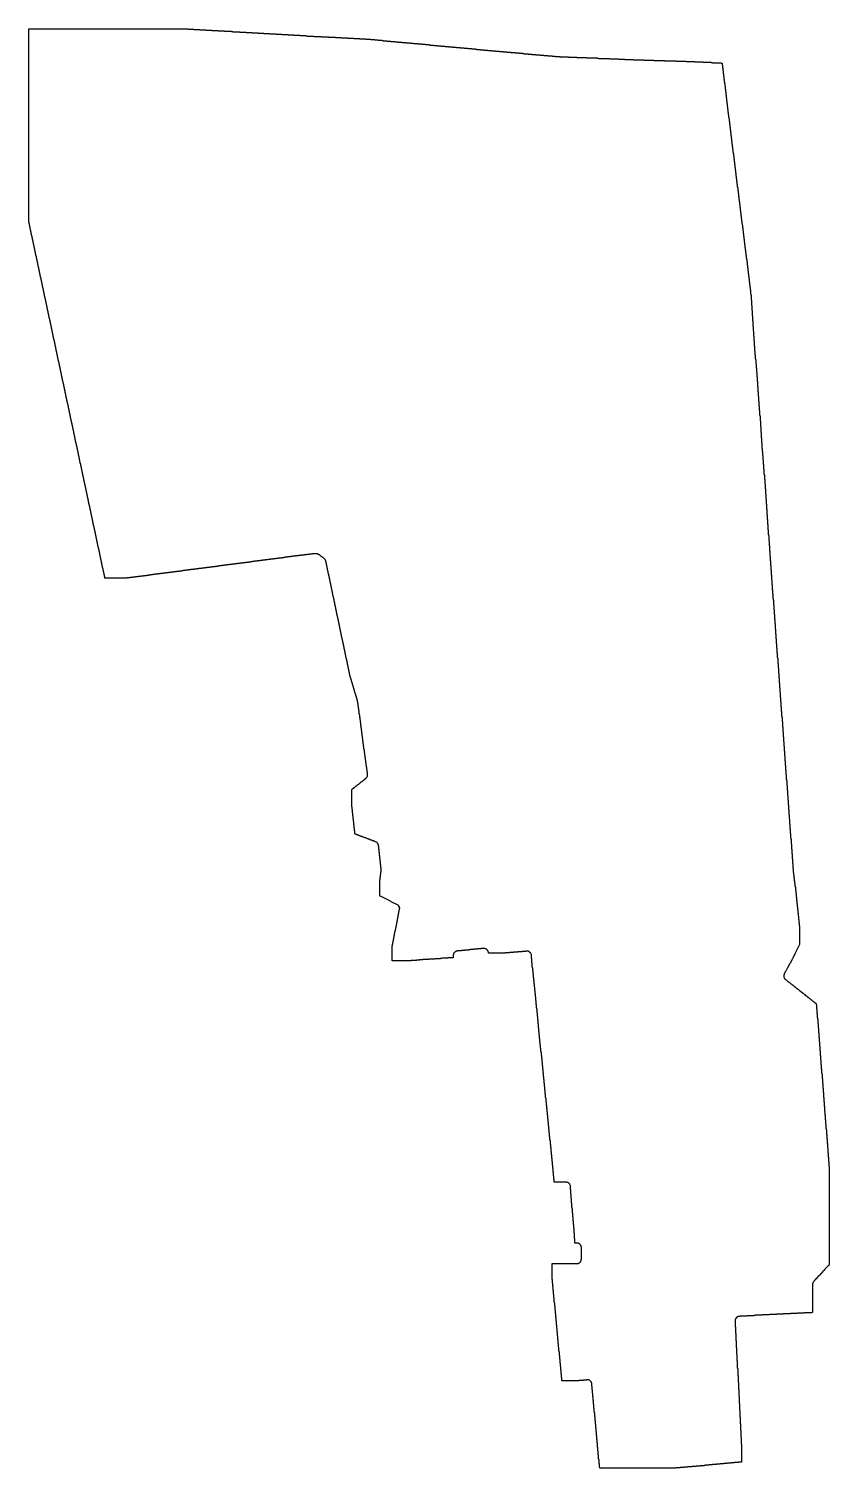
# Model space of a CAD drawing. Header units: metres. Extents: x -92469 to 35737, y 558 to 231008.
import ezdxf

# ---------------------------------------------------------------- set-up
doc = ezdxf.new("R2010")
doc.units = ezdxf.units.M
doc.layers.add('alpha_boundary_shrunk', color=7, linetype='Continuous')

msp = doc.modelspace()

# ---------------------------------------------------------------- linework, layer by layer
at = {"layer": 'alpha_boundary_shrunk', "color": 1}
msp.add_lwpolyline([(-92469, 200104), (-92469, 231008), (-67049, 231008), (-67039, 231003), (-66997, 230984), (-66953, 230970), (-66908, 230959), (-66862, 230953), (-66816, 230950), (-66125, 230950), (-66116, 230945), (-66073, 230927), (-66029, 230912), (-65984, 230901), (-65938, 230895), (-65892, 230893), (-65144, 230893), (-65134, 230888), (-65092, 230869), (-65048, 230854), (-65003, 230843), (-64957, 230837), (-64911, 230835), (-64163, 230835), (-64153, 230830), (-64110, 230811), (-64066, 230796), (-64021, 230786), (-63975, 230779), (-63929, 230777), (-63181, 230777), (-63171, 230772), (-63129, 230753), (-63085, 230739), (-63040, 230728), (-62994, 230722), (-62948, 230719), (-62200, 230719), (-62190, 230714), (-62147, 230696), (-62103, 230681), (-62058, 230670), (-62012, 230664), (-61966, 230662), (-61160, 230662), (-61151, 230657), (-61108, 230638), (-61064, 230623), (-61019, 230613), (-60973, 230606), (-60927, 230604), (-60006, 230604), (-59996, 230599), (-59954, 230580), (-59910, 230565), (-59865, 230555), (-59819, 230548), (-59772, 230546), (-58851, 230546), (-58841, 230541), (-58799, 230523), (-58755, 230508), (-58710, 230497), (-58664, 230491), (-58618, 230489), (-57812, 230489), (-57802, 230484), (-57760, 230465), (-57716, 230450), (-57671, 230439), (-57625, 230433), (-57578, 230431), (-56831, 230431), (-56821, 230426), (-56778, 230407), (-56734, 230392), (-56689, 230382), (-56643, 230375), (-56597, 230373), (-55849, 230373), (-55839, 230368), (-55797, 230349), (-55753, 230335), (-55708, 230324), (-55662, 230317), (-55616, 230315), (-54925, 230315), (-54915, 230310), (-54873, 230292), (-54829, 230277), (-54784, 230266), (-54738, 230260), (-54692, 230258), (-53944, 230258), (-53934, 230253), (-53892, 230234), (-53848, 230219), (-53803, 230208), (-53757, 230202), (-53710, 230200), (-52962, 230200), (-52953, 230195), (-52910, 230176), (-52866, 230161), (-52821, 230151), (-52775, 230144), (-52729, 230142), (-51981, 230142), (-51971, 230137), (-51929, 230118), (-51885, 230104), (-51840, 230093), (-51794, 230087), (-51747, 230084), (-51000, 230084), (-50990, 230079), (-50947, 230061), (-50903, 230046), (-50858, 230035), (-50812, 230029), (-50766, 230027), (-50076, 230027), (-50066, 230022), (-50024, 230003), (-49980, 229988), (-49934, 229977), (-49889, 229971), (-49842, 229969), (-49094, 229969), (-49084, 229964), (-49042, 229945), (-48998, 229930), (-48953, 229920), (-48907, 229913), (-48861, 229911), (-48113, 229911), (-48103, 229906), (-48061, 229887), (-48017, 229873), (-47972, 229862), (-47926, 229856), (-47879, 229853), (-47016, 229853), (-47006, 229848), (-46964, 229830), (-46920, 229815), (-46875, 229804), (-46829, 229798), (-46782, 229796), (-45804, 229796), (-45794, 229791), (-45751, 229772), (-45707, 229757), (-45662, 229747), (-45616, 229740), (-45570, 229738), (-44591, 229738), (-44581, 229733), (-44539, 229714), (-44495, 229699), (-44450, 229689), (-44404, 229682), (-44358, 229680), (-43494, 229680), (-43484, 229675), (-43442, 229657), (-43398, 229642), (-43353, 229631), (-43307, 229625), (-43261, 229623), (-42513, 229623), (-42503, 229618), (-42461, 229599), (-42417, 229584), (-42372, 229573), (-42326, 229567), (-42279, 229565), (-41531, 229565), (-41521, 229560), (-41479, 229541), (-41435, 229526), (-41390, 229516), (-41344, 229509), (-41298, 229507), (-40492, 229507), (-40482, 229502), (-40440, 229483), (-40396, 229469), (-40351, 229458), (-40305, 229451), (-40259, 229449), (-39511, 229449), (-39501, 229444), (-39458, 229426), (-39415, 229411), (-39369, 229400), (-39324, 229394), (-39277, 229392), (-38529, 229392), (-38519, 229387), (-38477, 229368), (-38433, 229353), (-38388, 229342), (-38342, 229336), (-38296, 229334), (-37721, 229334), (-37711, 229329), (-37669, 229310), (-37625, 229295), (-37580, 229285), (-37534, 229278), (-37487, 229276), (-37086, 229276), (-37076, 229271), (-37034, 229252), (-36990, 229238), (-36945, 229227), (-36899, 229221), (-36852, 229218), (-36509, 229218), (-36499, 229213), (-36456, 229195), (-36412, 229180), (-36367, 229169), (-36321, 229163), (-36275, 229161), (-35874, 229161), (-35864, 229156), (-35821, 229137), (-35777, 229122), (-35732, 229111), (-35686, 229105), (-35640, 229103), (-35238, 229103), (-35229, 229098), (-35186, 229079), (-35142, 229064), (-35097, 229054), (-35051, 229047), (-35005, 229045), (-34603, 229045), (-34594, 229040), (-34551, 229021), (-34507, 229007), (-34462, 228996), (-34416, 228990), (-34370, 228987), (-33968, 228987), (-33958, 228983), (-33916, 228964), (-33872, 228949), (-33827, 228938), (-33781, 228932), (-33735, 228930), (-33391, 228930), (-33381, 228925), (-33339, 228906), (-33295, 228891), (-33250, 228881), (-33204, 228874), (-33158, 228872), (-32756, 228872), (-32746, 228867), (-32704, 228848), (-32660, 228833), (-32615, 228823), (-32569, 228816), (-32522, 228814), (-32121, 228814), (-32111, 228809), (-32069, 228791), (-32025, 228776), (-31980, 228765), (-31934, 228759), (-31887, 228757), (-31486, 228757), (-31476, 228752), (-31434, 228733), (-31390, 228718), (-31345, 228707), (-31299, 228701), (-31252, 228699), (-30909, 228699), (-30899, 228694), (-30856, 228675), (-30812, 228660), (-30767, 228650), (-30721, 228643), (-30675, 228641), (-30273, 228641), (-30264, 228636), (-30221, 228617), (-30177, 228603), (-30132, 228592), (-30086, 228585), (-30040, 228583), (-29638, 228583), (-29629, 228578), (-29586, 228560), (-29542, 228545), (-29497, 228534), (-29451, 228528), (-29405, 228526), (-29003, 228526), (-28993, 228521), (-28951, 228502), (-28907, 228487), (-28862, 228476), (-28816, 228470), (-28770, 228468), (-28368, 228468), (-28358, 228463), (-28316, 228444), (-28272, 228429), (-28227, 228419), (-28181, 228412), (-28135, 228410), (-27791, 228410), (-27781, 228405), (-27739, 228386), (-27695, 228372), (-27650, 228361), (-27604, 228355), (-27557, 228352), (-27156, 228352), (-27146, 228347), (-27104, 228329), (-27060, 228314), (-27015, 228303), (-26969, 228297), (-26922, 228295), (-26521, 228295), (-26511, 228290), (-26469, 228271), (-26425, 228256), (-26380, 228246), (-26334, 228239), (-26287, 228237), (-25886, 228237), (-25876, 228232), (-25834, 228213), (-25790, 228198), (-25744, 228188), (-25699, 228181), (-25652, 228179), (-25308, 228179), (-25299, 228174), (-25256, 228155), (-25212, 228141), (-25167, 228130), (-25121, 228124), (-25075, 228121), (-24673, 228121), (-24664, 228117), (-24621, 228098), (-24577, 228083), (-24532, 228072), (-24486, 228066), (-24440, 228064), (-24038, 228064), (-24028, 228059), (-23986, 228040), (-23942, 228025), (-23897, 228015), (-23851, 228008), (-23805, 228006), (-23403, 228006), (-23393, 228001), (-23351, 227982), (-23307, 227967), (-23262, 227957), (-23216, 227950), (-23170, 227948), (-22768, 227948), (-22758, 227943), (-22716, 227925), (-22672, 227910), (-22627, 227899), (-22581, 227893), (-22535, 227891), (-22191, 227891), (-22181, 227886), (-22139, 227867), (-22095, 227852), (-22050, 227841), (-22004, 227835), (-21957, 227833), (-21556, 227833), (-21546, 227828), (-21504, 227809), (-21460, 227794), (-21415, 227784), (-21369, 227777), (-21322, 227775), (-20921, 227775), (-20911, 227770), (-20869, 227751), (-20825, 227737), (-20779, 227726), (-20734, 227719), (-20687, 227717), (-20286, 227717), (-20276, 227712), (-20233, 227694), (-20190, 227679), (-20144, 227668), (-20099, 227662), (-20052, 227660), (-19708, 227660), (-19699, 227655), (-19656, 227636), (-19612, 227621), (-19567, 227610), (-19521, 227604), (-19475, 227602), (-19073, 227602), (-19063, 227597), (-19021, 227578), (-18977, 227563), (-18932, 227553), (-18886, 227546), (-18840, 227544), (-18438, 227544), (-18428, 227539), (-18386, 227520), (-18342, 227506), (-18297, 227495), (-18251, 227489), (-18205, 227486), (-17803, 227486), (-17793, 227481), (-17751, 227463), (-17707, 227448), (-17662, 227437), (-17616, 227431), (-17570, 227429), (-17168, 227429), (-17158, 227424), (-17116, 227405), (-17072, 227390), (-17027, 227380), (-16981, 227373), (-16935, 227371), (-16591, 227371), (-16581, 227366), (-16539, 227347), (-16495, 227332), (-16450, 227322), (-16404, 227315), (-16357, 227313), (-15956, 227313), (-15946, 227308), (-15904, 227289), (-15860, 227275), (-15814, 227264), (-15769, 227258), (-15722, 227255), (-15321, 227255), (-15311, 227251), (-15268, 227232), (-15225, 227217), (-15179, 227206), (-15134, 227200), (-15087, 227198), (-14628, 227198), (-14618, 227193), (-14576, 227174), (-14532, 227159), (-14487, 227149), (-14441, 227142), (-14394, 227140), (-13993, 227140), (-13983, 227135), (-13941, 227116), (-13897, 227101), (-13852, 227091), (-13806, 227084), (-13759, 227082), (-13358, 227082), (-13348, 227077), (-13306, 227059), (-13262, 227044), (-13216, 227033), (-13171, 227027), (-13124, 227025), (-12665, 227025), (-12655, 227020), (-12613, 227001), (-12569, 226986), (-12524, 226975), (-12478, 226969), (-12432, 226967), (-12030, 226967), (-12020, 226962), (-11978, 226943), (-11934, 226928), (-11889, 226918), (-11843, 226911), (-11796, 226909), (-11395, 226909), (-11385, 226904), (-11343, 226885), (-11299, 226871), (-11254, 226860), (-11208, 226853), (-11161, 226851), (-10702, 226851), (-10692, 226846), (-10650, 226828), (-10606, 226813), (-10561, 226802), (-10515, 226796), (-10469, 226794), (-10067, 226794), (-10057, 226789), (-10015, 226770), (-9971, 226755), (-9926, 226744), (-9880, 226738), (-9834, 226736), (-9432, 226736), (-9422, 226731), (-9380, 226712), (-9336, 226697), (-9291, 226687), (-9245, 226680), (-9198, 226678), (-8739, 226678), (-8729, 226673), (-8687, 226654), (-8643, 226640), (-8598, 226629), (-8552, 226623), (-8506, 226620), (-8220, 226620), (-8210, 226615), (-8167, 226597), (-8123, 226582), (-8078, 226571), (-8032, 226565), (-7986, 226563), (-7411, 226563), (-7401, 226558), (-7359, 226539), (-7315, 226524), (-7270, 226514), (-7224, 226507), (-7178, 226505), (-6083, 226505), (-6074, 226500), (-6031, 226481), (-5987, 226466), (-5942, 226456), (-5896, 226449), (-5850, 226447), (-4756, 226447), (-4746, 226442), (-4703, 226423), (-4659, 226409), (-4614, 226398), (-4568, 226392), (-4522, 226389), (-3197, 226389), (-3187, 226385), (-3145, 226366), (-3101, 226351), (-3056, 226340), (-3010, 226334), (-2963, 226332), (-1407, 226332), (-1397, 226327), (-1355, 226308), (-1311, 226293), (-1266, 226283), (-1220, 226276), (-1174, 226274), (383, 226274), (392, 226269), (435, 226250), (479, 226236), (524, 226225), (570, 226218), (616, 226216), (1826, 226216), (1836, 226211), (1878, 226193), (1922, 226178), (1967, 226167), (2013, 226161), (2059, 226159), (2865, 226159), (2875, 226154), (2917, 226135), (2961, 226120), (3006, 226109), (3052, 226103), (3099, 226101), (4251, 226101), (4261, 226096), (4303, 226077), (4347, 226062), (4392, 226052), (4438, 226045), (4484, 226043), (5925, 226043), (5935, 226038), (5977, 226019), (6021, 226005), (6066, 225994), (6112, 225988), (6158, 225985), (7541, 225985), (7551, 225980), (7594, 225962), (7638, 225947), (7683, 225936), (7729, 225930), (7775, 225928), (9331, 225928), (9341, 225923), (9383, 225904), (9427, 225889), (9472, 225878), (9518, 225872), (9565, 225870), (11179, 225870), (11188, 225865), (11231, 225846), (11275, 225831), (11320, 225821), (11366, 225814), (11412, 225812), (12795, 225812), (12805, 225807), (12847, 225788), (12891, 225774), (12936, 225763), (12982, 225757), (13029, 225754), (14181, 225754), (14191, 225749), (14233, 225731), (14277, 225716), (14322, 225705), (14368, 225699), (14414, 225697), (15509, 225697), (15518, 225692), (15561, 225673), (15605, 225658), (15650, 225648), (15696, 225641), (15742, 225639), (16836, 225639), (16846, 225634), (16889, 225615), (16933, 225600), (16978, 225590), (17024, 225583), (17070, 225581), (18222, 225581), (18232, 225576), (18274, 225557), (18318, 225543), (18363, 225532), (18409, 225526), (18455, 225523), (18591, 225523), (18591, 225388), (18593, 225342), (18599, 225296), (18610, 225251), (18625, 225207), (18643, 225165), (18648, 225155), (18648, 224927), (18650, 224880), (18657, 224834), (18667, 224789), (18682, 224745), (18701, 224703), (18706, 224693), (18706, 224407), (18708, 224361), (18715, 224315), (18725, 224270), (18740, 224226), (18759, 224183), (18764, 224173), (18764, 223945), (18766, 223899), (18772, 223853), (18783, 223808), (18798, 223764), (18817, 223722), (18821, 223712), (18821, 223483), (18824, 223437), (18830, 223391), (18841, 223346), (18855, 223302), (18874, 223260), (18879, 223250), (18879, 222964), (18881, 222917), (18888, 222871), (18898, 222826), (18913, 222782), (18932, 222740), (18937, 222730), (18937, 222502), (18939, 222456), (18946, 222410), (18956, 222364), (18971, 222321), (18990, 222278), (18995, 222268), (18995, 222040), (18997, 221994), (19003, 221948), (19014, 221903), (19029, 221859), (19047, 221816), (19052, 221806), (19052, 221578), (19055, 221532), (19061, 221486), (19072, 221441), (19086, 221397), (19105, 221354), (19110, 221345), (19110, 221058), (19112, 221012), (19119, 220966), (19129, 220921), (19144, 220877), (19163, 220835), (19168, 220825), (19168, 220597), (19170, 220550), (19176, 220504), (19187, 220459), (19202, 220415), (19221, 220373), (19226, 220363), (19226, 220135), (19228, 220088), (19234, 220043), (19245, 219997), (19260, 219954), (19278, 219911), (19283, 219901), (19283, 219615), (19285, 219569), (19292, 219523), (19303, 219478), (19317, 219434), (19336, 219392), (19341, 219382), (19341, 219153), (19343, 219107), (19350, 219061), (19360, 219016), (19375, 218972), (19394, 218930), (19399, 218920), (19399, 218691), (19401, 218645), (19407, 218599), (19418, 218554), (19433, 218510), (19452, 218468), (19457, 218458), (19457, 218230), (19459, 218183), (19465, 218137), (19476, 218092), (19491, 218048), (19509, 218006), (19514, 217996), (19514, 217768), (19516, 217721), (19523, 217676), (19533, 217630), (19548, 217586), (19567, 217544), (19572, 217534), (19572, 217306), (19574, 217260), (19581, 217214), (19591, 217169), (19606, 217125), (19625, 217082), (19630, 217072), (19630, 216844), (19632, 216798), (19638, 216752), (19649, 216707), (19664, 216663), (19683, 216620), (19687, 216610), (19687, 216382), (19690, 216336), (19696, 216290), (19707, 216245), (19721, 216201), (19740, 216159), (19745, 216149), (19745, 215920), (19747, 215874), (19754, 215828), (19764, 215783), (19779, 215739), (19798, 215697), (19803, 215687), (19803, 215458), (19805, 215412), (19812, 215366), (19822, 215321), (19837, 215277), (19856, 215235), (19861, 215225), (19861, 214997), (19863, 214950), (19869, 214904), (19880, 214859), (19895, 214815), (19913, 214773), (19918, 214763), (19918, 214535), (19921, 214488), (19927, 214442), (19938, 214397), (19952, 214353), (19971, 214311), (19976, 214301), (19976, 214073), (19978, 214027), (19985, 213981), (19995, 213936), (20010, 213892), (20029, 213849), (20034, 213839), (20034, 213611), (20036, 213565), (20042, 213519), (20053, 213474), (20068, 213430), (20087, 213387), (20092, 213377), (20092, 213149), (20094, 213103), (20100, 213057), (20111, 213012), (20126, 212968), (20144, 212925), (20149, 212916), (20149, 212687), (20151, 212641), (20158, 212595), (20169, 212550), (20183, 212506), (20202, 212464), (20207, 212454), (20207, 212225), (20209, 212179), (20216, 212133), (20226, 212088), (20241, 212044), (20260, 212002), (20265, 211992), (20265, 211764), (20267, 211717), (20273, 211671), (20284, 211626), (20299, 211582), (20318, 211540), (20323, 211530), (20323, 211302), (20325, 211255), (20331, 211209), (20342, 211164), (20357, 211120), (20375, 211078), (20380, 211068), (20380, 210840), (20382, 210793), (20389, 210748), (20399, 210702), (20414, 210659), (20433, 210616), (20438, 210606), (20438, 210378), (20440, 210332), (20447, 210286), (20457, 210241), (20472, 210197), (20491, 210154), (20496, 210144), (20496, 209916), (20498, 209870), (20504, 209824), (20515, 209779), (20530, 209735), (20549, 209692), (20553, 209683), (20553, 209454), (20556, 209408), (20562, 209362), (20573, 209317), (20587, 209273), (20606, 209231), (20611, 209221), (20611, 208992), (20613, 208946), (20620, 208900), (20630, 208855), (20645, 208811), (20664, 208769), (20669, 208759), (20669, 208530), (20671, 208484), (20677, 208438), (20688, 208393), (20703, 208349), (20722, 208307), (20727, 208297), (20727, 208069), (20729, 208022), (20735, 207976), (20746, 207931), (20761, 207887), (20779, 207845), (20784, 207835), (20784, 207607), (20787, 207560), (20793, 207515), (20804, 207469), (20818, 207426), (20837, 207383), (20842, 207373), (20842, 207145), (20844, 207099), (20851, 207053), (20861, 207008), (20876, 206964), (20895, 206921), (20900, 206911), (20900, 206683), (20902, 206637), (20908, 206591), (20919, 206546), (20934, 206502), (20953, 206459), (20958, 206450), (20958, 206221), (20960, 206175), (20966, 206129), (20977, 206084), (20992, 206040), (21010, 205998), (21015, 205988), (21015, 205759), (21017, 205713), (21024, 205667), (21035, 205622), (21049, 205578), (21068, 205536), (21073, 205526), (21073, 205297), (21075, 205251), (21082, 205205), (21092, 205160), (21107, 205116), (21126, 205074), (21131, 205064), (21131, 204836), (21133, 204789), (21139, 204743), (21150, 204698), (21165, 204654), (21184, 204612), (21189, 204602), (21189, 204374), (21191, 204327), (21197, 204282), (21208, 204236), (21223, 204192), (21241, 204150), (21246, 204140), (21246, 203912), (21248, 203866), (21255, 203820), (21265, 203775), (21280, 203731), (21299, 203688), (21304, 203678), (21304, 203508), (21306, 203461), (21313, 203416), (21323, 203370), (21338, 203327), (21357, 203284), (21362, 203274), (21362, 203046), (21364, 203000), (21370, 202954), (21381, 202909), (21396, 202865), (21414, 202822), (21419, 202812), (21419, 202584), (21422, 202538), (21428, 202492), (21439, 202447), (21453, 202403), (21472, 202360), (21477, 202351), (21477, 202122), (21479, 202076), (21486, 202030), (21496, 201985), (21511, 201941), (21530, 201899), (21535, 201889), (21535, 201660), (21537, 201614), (21543, 201568), (21554, 201523), (21569, 201479), (21588, 201437), (21593, 201427), (21593, 201198), (21595, 201152), (21601, 201106), (21612, 201061), (21627, 201017), (21645, 200975), (21650, 200965), (21650, 200737), (21653, 200690), (21659, 200644), (21670, 200599), (21684, 200555), (21703, 200513), (21708, 200503), (21708, 200275), (21710, 200228), (21717, 200183), (21727, 200137), (21742, 200093), (21761, 200051), (21766, 200041), (21766, 199813), (21768, 199767), (21774, 199721), (21785, 199676), (21800, 199632), (21819, 199589), (21824, 199579), (21824, 199351), (21826, 199305), (21832, 199259), (21843, 199214), (21858, 199170), (21876, 199127), (21881, 199117), (21881, 198889), (21883, 198843), (21890, 198797), (21901, 198752), (21915, 198708), (21934, 198666), (21939, 198656), (21939, 198427), (21941, 198381), (21948, 198335), (21958, 198290), (21973, 198246), (21992, 198204), (21997, 198194), (21997, 197965), (21999, 197919), (22005, 197873), (22016, 197828), (22031, 197784), (22050, 197742), (22055, 197732), (22055, 197504), (22057, 197457), (22063, 197411), (22074, 197366), (22089, 197322), (22107, 197280), (22112, 197270), (22112, 197042), (22114, 196995), (22121, 196949), (22131, 196904), (22146, 196860), (22165, 196818), (22170, 196808), (22170, 196580), (22172, 196534), (22179, 196488), (22189, 196443), (22204, 196399), (22223, 196356), (22228, 196346), (22228, 196176), (22230, 196129), (22236, 196083), (22247, 196038), (22262, 195994), (22280, 195952), (22285, 195942), (22285, 195714), (22288, 195668), (22294, 195622), (22305, 195577), (22319, 195533), (22338, 195490), (22343, 195480), (22343, 195252), (22345, 195206), (22352, 195160), (22362, 195115), (22377, 195071), (22396, 195028), (22401, 195018), (22401, 194790), (22403, 194744), (22409, 194698), (22420, 194653), (22435, 194609), (22454, 194566), (22459, 194557), (22459, 194328), (22461, 194282), (22467, 194236), (22478, 194191), (22493, 194147), (22511, 194105), (22516, 194095), (22516, 193866), (22519, 193820), (22525, 193774), (22536, 193729), (22550, 193685), (22569, 193643), (22574, 193633), (22574, 193405), (22576, 193358), (22583, 193312), (22593, 193267), (22608, 193223), (22627, 193181), (22632, 193171), (22632, 192943), (22634, 192896), (22640, 192850), (22651, 192805), (22666, 192761), (22685, 192719), (22690, 192709), (22690, 192481), (22692, 192434), (22698, 192389), (22709, 192343), (22724, 192300), (22742, 192257), (22747, 192247), (22747, 192019), (22749, 191973), (22756, 191927), (22767, 191882), (22781, 191838), (22800, 191795), (22805, 191785), (22805, 191557), (22807, 191511), (22814, 191465), (22824, 191420), (22839, 191376), (22858, 191333), (22863, 191324), (22863, 191095), (22865, 191049), (22871, 191003), (22882, 190958), (22897, 190914), (22916, 190872), (22920, 190862), (22920, 190633), (22923, 190587), (22929, 190541), (22940, 190496), (22954, 190452), (22973, 190410), (22978, 190400), (22978, 190171), (22980, 190125), (22987, 190079), (22997, 190034), (23012, 189990), (23031, 189948), (23036, 189938), (23036, 189710), (23038, 189663), (23045, 189617), (23055, 189572), (23070, 189528), (23089, 189486), (23094, 189476), (23094, 189248), (23096, 189201), (23102, 189156), (23113, 189110), (23128, 189067), (23146, 189024), (23151, 189014), (23151, 188613), (23154, 188566), (23160, 188521), (23171, 188475), (23185, 188431), (23204, 188389), (23209, 188379), (23209, 187804), (23211, 187758), (23218, 187712), (23228, 187667), (23243, 187623), (23262, 187581), (23267, 187571), (23267, 186938), (23269, 186892), (23275, 186846), (23286, 186801), (23301, 186757), (23320, 186715), (23325, 186705), (23325, 186130), (23327, 186084), (23333, 186038), (23344, 185993), (23359, 185949), (23377, 185907), (23382, 185897), (23382, 185264), (23385, 185218), (23391, 185172), (23402, 185127), (23416, 185083), (23435, 185041), (23440, 185031), (23440, 184456), (23442, 184410), (23449, 184364), (23459, 184319), (23474, 184275), (23493, 184232), (23498, 184222), (23498, 183590), (23500, 183544), (23506, 183498), (23517, 183453), (23532, 183409), (23551, 183366), (23556, 183356), (23556, 182782), (23558, 182735), (23564, 182690), (23575, 182644), (23590, 182600), (23608, 182558), (23613, 182548), (23613, 181973), (23615, 181927), (23622, 181881), (23633, 181836), (23647, 181792), (23666, 181750), (23671, 181740), (23671, 181165), (23673, 181119), (23680, 181073), (23690, 181028), (23705, 180984), (23724, 180942), (23729, 180932), (23729, 180357), (23731, 180311), (23737, 180265), (23748, 180220), (23763, 180176), (23782, 180133), (23786, 180123), (23786, 179549), (23789, 179502), (23795, 179456), (23806, 179411), (23820, 179367), (23839, 179325), (23844, 179315), (23844, 178856), (23846, 178810), (23853, 178764), (23863, 178719), (23878, 178675), (23897, 178632), (23902, 178622), (23902, 178221), (23904, 178175), (23911, 178129), (23921, 178084), (23936, 178040), (23955, 177997), (23960, 177987), (23960, 177528), (23962, 177482), (23968, 177436), (23979, 177391), (23994, 177347), (24012, 177304), (24017, 177295), (24017, 176893), (24020, 176847), (24026, 176801), (24037, 176756), (24051, 176712), (24070, 176669), (24075, 176659), (24075, 176258), (24077, 176212), (24084, 176166), (24094, 176121), (24109, 176077), (24128, 176034), (24133, 176024), (24133, 175507), (24135, 175461), (24141, 175415), (24152, 175370), (24167, 175326), (24186, 175284), (24191, 175274), (24191, 174699), (24193, 174653), (24199, 174607), (24210, 174562), (24225, 174518), (24243, 174476), (24248, 174466), (24248, 173891), (24250, 173845), (24257, 173799), (24268, 173754), (24282, 173710), (24301, 173667), (24306, 173657), (24306, 173083), (24308, 173036), (24315, 172990), (24325, 172945), (24340, 172901), (24359, 172859), (24364, 172849), (24364, 172274), (24366, 172228), (24372, 172182), (24383, 172137), (24398, 172093), (24417, 172051), (24422, 172041), (24422, 171524), (24424, 171478), (24430, 171432), (24441, 171387), (24456, 171343), (24474, 171300), (24479, 171290), (24479, 170773), (24481, 170727), (24488, 170681), (24499, 170636), (24513, 170592), (24532, 170550), (24537, 170540), (24537, 169965), (24539, 169919), (24546, 169873), (24556, 169828), (24571, 169784), (24590, 169741), (24595, 169732), (24595, 169215), (24597, 169168), (24603, 169122), (24614, 169077), (24629, 169033), (24648, 168991), (24652, 168981), (24652, 168406), (24655, 168360), (24661, 168314), (24672, 168269), (24686, 168225), (24705, 168183), (24710, 168173), (24710, 167483), (24712, 167436), (24719, 167390), (24729, 167345), (24744, 167301), (24763, 167259), (24768, 167249), (24768, 166617), (24770, 166570), (24777, 166524), (24787, 166479), (24802, 166435), (24821, 166393), (24826, 166383), (24826, 165751), (24828, 165704), (24834, 165658), (24845, 165613), (24860, 165569), (24878, 165527), (24883, 165517), (24883, 164827), (24886, 164781), (24892, 164735), (24903, 164690), (24917, 164646), (24936, 164603), (24941, 164593), (24941, 164019), (24943, 163972), (24950, 163926), (24960, 163881), (24975, 163837), (24994, 163795), (24999, 163785), (24999, 163499), (25001, 163453), (25007, 163407), (25018, 163362), (25033, 163318), (25052, 163275), (25057, 163265), (25057, 162864), (25059, 162818), (25065, 162772), (25076, 162727), (25091, 162683), (25109, 162640), (25114, 162630), (25114, 162113), (25116, 162067), (25123, 162021), (25134, 161976), (25148, 161932), (25167, 161890), (25172, 161880), (25172, 161363), (25174, 161317), (25181, 161271), (25191, 161226), (25206, 161182), (25225, 161139), (25230, 161129), (25230, 160612), (25232, 160566), (25238, 160520), (25249, 160475), (25264, 160431), (25283, 160389), (25288, 160379), (25288, 159804), (25290, 159758), (25296, 159712), (25307, 159667), (25322, 159623), (25340, 159580), (25345, 159571), (25345, 159054), (25347, 159007), (25354, 158961), (25364, 158916), (25379, 158872), (25398, 158830), (25403, 158820), (25403, 158303), (25405, 158257), (25412, 158211), (25422, 158166), (25437, 158122), (25456, 158079), (25461, 158070), (25461, 157553), (25463, 157506), (25469, 157460), (25480, 157415), (25495, 157371), (25514, 157329), (25518, 157319), (25518, 156744), (25521, 156698), (25527, 156652), (25538, 156607), (25552, 156563), (25571, 156521), (25576, 156511), (25576, 155936), (25578, 155890), (25585, 155844), (25595, 155799), (25610, 155755), (25629, 155712), (25634, 155703), (25634, 155070), (25636, 155024), (25643, 154978), (25653, 154933), (25668, 154889), (25687, 154846), (25692, 154837), (25692, 154262), (25694, 154215), (25700, 154170), (25711, 154124), (25726, 154081), (25744, 154038), (25749, 154028), (25749, 153396), (25752, 153349), (25758, 153304), (25769, 153258), (25783, 153215), (25802, 153172), (25807, 153162), (25807, 152588), (25809, 152541), (25816, 152495), (25826, 152450), (25841, 152406), (25860, 152364), (25865, 152354), (25865, 151779), (25867, 151733), (25873, 151687), (25884, 151642), (25899, 151598), (25918, 151556), (25923, 151546), (25923, 150913), (25925, 150867), (25931, 150821), (25942, 150776), (25957, 150732), (25975, 150690), (25980, 150680), (25980, 150105), (25982, 150059), (25989, 150013), (26000, 149968), (26014, 149924), (26033, 149881), (26038, 149872), (26038, 149239), (26040, 149193), (26047, 149147), (26057, 149102), (26072, 149058), (26091, 149015), (26096, 149006), (26096, 148431), (26098, 148384), (26104, 148339), (26115, 148293), (26130, 148250), (26149, 148207), (26154, 148197), (26154, 147622), (26156, 147576), (26162, 147530), (26173, 147485), (26188, 147441), (26206, 147399), (26211, 147389), (26211, 146814), (26213, 146768), (26220, 146722), (26230, 146677), (26245, 146633), (26264, 146591), (26269, 146581), (26269, 146064), (26271, 146017), (26278, 145972), (26288, 145926), (26303, 145882), (26322, 145840), (26327, 145830), (26327, 145255), (26329, 145209), (26335, 145163), (26346, 145118), (26361, 145074), (26380, 145032), (26384, 145022), (26384, 144505), (26387, 144459), (26393, 144413), (26404, 144368), (26418, 144324), (26437, 144281), (26442, 144271), (26442, 143697), (26444, 143650), (26451, 143604), (26461, 143559), (26476, 143515), (26495, 143473), (26500, 143463), (26500, 142888), (26502, 142842), (26508, 142796), (26519, 142751), (26534, 142707), (26553, 142665), (26558, 142655), (26558, 142138), (26560, 142092), (26566, 142046), (26577, 142001), (26592, 141957), (26610, 141914), (26615, 141904), (26615, 141330), (26618, 141283), (26624, 141237), (26635, 141192), (26649, 141148), (26668, 141106), (26673, 141096), (26673, 140579), (26675, 140533), (26682, 140487), (26692, 140442), (26707, 140398), (26726, 140356), (26731, 140346), (26731, 139771), (26733, 139725), (26739, 139679), (26750, 139634), (26765, 139590), (26784, 139547), (26789, 139537), (26789, 139020), (26791, 138974), (26797, 138928), (26808, 138883), (26823, 138839), (26841, 138797), (26846, 138787), (26846, 138212), (26848, 138166), (26855, 138120), (26866, 138075), (26880, 138031), (26899, 137988), (26904, 137979), (26904, 137462), (26906, 137415), (26913, 137369), (26923, 137324), (26938, 137280), (26957, 137238), (26962, 137228), (26962, 136653), (26964, 136607), (26970, 136561), (26981, 136516), (26996, 136472), (27015, 136430), (27020, 136420), (27020, 135903), (27022, 135856), (27028, 135811), (27039, 135765), (27054, 135722), (27072, 135679), (27077, 135669), (27077, 135095), (27079, 135048), (27086, 135002), (27096, 134957), (27111, 134913), (27130, 134871), (27135, 134861), (27135, 134286), (27137, 134240), (27144, 134194), (27154, 134149), (27169, 134105), (27188, 134063), (27193, 134053), (27193, 133536), (27195, 133489), (27201, 133444), (27212, 133398), (27227, 133354), (27246, 133312), (27250, 133302), (27250, 132727), (27253, 132681), (27259, 132635), (27270, 132590), (27284, 132546), (27303, 132504), (27308, 132494), (27308, 131977), (27310, 131931), (27317, 131885), (27327, 131840), (27342, 131796), (27361, 131753), (27366, 131743), (27366, 131169), (27368, 131122), (27374, 131076), (27385, 131031), (27400, 130987), (27419, 130945), (27424, 130935), (27424, 130418), (27426, 130372), (27432, 130326), (27443, 130281), (27458, 130237), (27476, 130195), (27481, 130185), (27481, 129610), (27484, 129564), (27490, 129518), (27501, 129473), (27515, 129429), (27534, 129386), (27539, 129376), (27539, 128859), (27541, 128813), (27548, 128767), (27558, 128722), (27573, 128678), (27592, 128636), (27597, 128626), (27597, 128051), (27599, 128005), (27605, 127959), (27616, 127914), (27631, 127870), (27650, 127828), (27655, 127818), (27655, 127301), (27657, 127254), (27663, 127208), (27674, 127163), (27689, 127119), (27707, 127077), (27712, 127067), (27712, 126492), (27714, 126446), (27721, 126400), (27732, 126355), (27746, 126311), (27765, 126269), (27770, 126259), (27770, 125684), (27772, 125638), (27779, 125592), (27789, 125547), (27804, 125503), (27823, 125460), (27828, 125451), (27828, 124934), (27830, 124887), (27836, 124841), (27847, 124796), (27862, 124752), (27881, 124710), (27886, 124700), (27886, 124125), (27888, 124079), (27894, 124033), (27905, 123988), (27920, 123944), (27938, 123902), (27943, 123892), (27943, 123375), (27945, 123328), (27952, 123283), (27962, 123237), (27977, 123194), (27996, 123151), (28001, 123141), (28001, 122567), (28003, 122520), (28010, 122474), (28020, 122429), (28035, 122385), (28054, 122343), (28059, 122333), (28059, 121816), (28061, 121770), (28067, 121724), (28078, 121679), (28093, 121635), (28111, 121592), (28116, 121582), (28116, 121008), (28119, 120961), (28125, 120916), (28136, 120870), (28150, 120826), (28169, 120784), (28174, 120774), (28174, 120257), (28176, 120211), (28183, 120165), (28193, 120120), (28208, 120076), (28227, 120034), (28232, 120024), (28232, 119449), (28234, 119403), (28240, 119357), (28251, 119312), (28266, 119268), (28285, 119225), (28290, 119215), (28290, 118698), (28292, 118652), (28298, 118606), (28309, 118561), (28324, 118517), (28342, 118475), (28347, 118465), (28347, 117890), (28350, 117844), (28356, 117798), (28367, 117753), (28381, 117709), (28400, 117667), (28405, 117657), (28405, 117082), (28407, 117036), (28414, 116990), (28424, 116945), (28439, 116901), (28458, 116858), (28463, 116848), (28463, 116331), (28465, 116285), (28471, 116239), (28482, 116194), (28497, 116150), (28516, 116108), (28521, 116098), (28521, 115523), (28523, 115477), (28529, 115431), (28540, 115386), (28555, 115342), (28573, 115300), (28578, 115290), (28578, 114773), (28580, 114726), (28587, 114680), (28598, 114635), (28612, 114591), (28631, 114549), (28636, 114539), (28636, 113964), (28638, 113918), (28645, 113872), (28655, 113827), (28670, 113783), (28689, 113741), (28694, 113731), (28694, 113214), (28696, 113168), (28702, 113122), (28713, 113077), (28728, 113033), (28747, 112990), (28751, 112980), (28751, 112406), (28754, 112359), (28760, 112313), (28771, 112268), (28785, 112224), (28804, 112182), (28809, 112172), (28809, 111655), (28811, 111609), (28818, 111563), (28828, 111518), (28843, 111474), (28862, 111431), (28867, 111422), (28867, 110847), (28869, 110800), (28876, 110755), (28886, 110709), (28901, 110666), (28920, 110623), (28925, 110613), (28925, 110096), (28927, 110050), (28933, 110004), (28944, 109959), (28959, 109915), (28977, 109873), (28982, 109863), (28982, 109288), (28985, 109242), (28991, 109196), (29002, 109151), (29016, 109107), (29035, 109064), (29040, 109054), (29040, 108480), (29042, 108433), (29049, 108388), (29059, 108342), (29074, 108298), (29093, 108256), (29098, 108246), (29098, 107729), (29100, 107683), (29106, 107637), (29117, 107592), (29132, 107548), (29151, 107506), (29156, 107496), (29156, 106921), (29158, 106875), (29164, 106829), (29175, 106784), (29190, 106740), (29208, 106697), (29213, 106687), (29213, 106170), (29216, 106124), (29222, 106078), (29233, 106033), (29247, 105989), (29266, 105947), (29271, 105937), (29271, 105362), (29273, 105316), (29280, 105270), (29290, 105225), (29305, 105181), (29324, 105139), (29329, 105129), (29329, 104612), (29331, 104565), (29337, 104519), (29348, 104474), (29363, 104430), (29382, 104388), (29387, 104378), (29387, 103803), (29389, 103757), (29395, 103711), (29406, 103666), (29421, 103622), (29439, 103580), (29444, 103570), (29444, 103053), (29446, 103007), (29453, 102961), (29464, 102916), (29478, 102872), (29497, 102829), (29502, 102819), (29502, 102245), (29504, 102198), (29511, 102152), (29521, 102107), (29536, 102063), (29555, 102021), (29560, 102011), (29560, 101494), (29562, 101448), (29568, 101402), (29579, 101357), (29594, 101313), (29613, 101270), (29617, 101261), (29617, 100686), (29620, 100640), (29626, 100594), (29637, 100549), (29651, 100505), (29670, 100462), (29675, 100452), (29675, 99878), (29677, 99831), (29684, 99785), (29694, 99740), (29709, 99696), (29728, 99654), (29733, 99644), (29733, 99127), (29735, 99081), (29742, 99035), (29752, 98990), (29767, 98946), (29786, 98903), (29791, 98894), (29791, 98319), (29793, 98272), (29799, 98227), (29810, 98181), (29825, 98138), (29843, 98095), (29848, 98085), (29848, 97568), (29851, 97522), (29857, 97476), (29868, 97431), (29882, 97387), (29901, 97345), (29906, 97335), (29906, 96760), (29908, 96714), (29915, 96668), (29925, 96623), (29940, 96579), (29959, 96536), (29964, 96526), (29964, 96125), (29966, 96079), (29972, 96033), (29983, 95988), (29998, 95944), (30017, 95901), (30022, 95891), (30022, 95663), (30024, 95617), (30030, 95571), (30041, 95526), (30056, 95482), (30074, 95439), (30079, 95430), (30079, 95201), (30081, 95155), (30088, 95109), (30099, 95064), (30113, 95020), (30132, 94978), (30137, 94968), (30137, 94739), (30139, 94693), (30146, 94647), (30156, 94602), (30171, 94558), (30190, 94516), (30195, 94506), (30195, 94277), (30197, 94231), (30203, 94185), (30214, 94140), (30229, 94096), (30248, 94054), (30253, 94044), (30253, 93816), (30255, 93769), (30261, 93723), (30272, 93678), (30287, 93634), (30305, 93592), (30310, 93582), (30310, 93296), (30312, 93250), (30319, 93204), (30330, 93159), (30344, 93115), (30363, 93072), (30368, 93063), (30368, 92776), (30370, 92730), (30377, 92684), (30387, 92639), (30402, 92595), (30421, 92553), (30426, 92543), (30426, 92199), (30428, 92153), (30434, 92107), (30445, 92062), (30460, 92018), (30479, 91976), (30483, 91966), (30483, 91680), (30486, 91633), (30492, 91587), (30503, 91542), (30517, 91498), (30536, 91456), (30541, 91446), (30541, 91160), (30543, 91114), (30550, 91068), (30560, 91023), (30575, 90979), (30594, 90936), (30599, 90926), (30599, 90640), (30601, 90594), (30608, 90548), (30618, 90503), (30633, 90459), (30652, 90417), (30657, 90407), (30657, 90121), (30659, 90074), (30665, 90029), (30676, 89983), (30691, 89939), (30709, 89897), (30714, 89887), (30714, 89601), (30717, 89555), (30723, 89509), (30734, 89464), (30748, 89420), (30767, 89378), (30772, 89368), (30772, 89082), (30774, 89035), (30781, 88989), (30791, 88944), (30806, 88900), (30825, 88858), (30830, 88848), (30830, 88504), (30832, 88458), (30838, 88412), (30849, 88367), (30864, 88323), (30883, 88281), (30888, 88271), (30888, 87985), (30890, 87938), (30896, 87892), (30907, 87847), (30922, 87803), (30940, 87761), (30945, 87751), (30945, 87465), (30947, 87419), (30954, 87373), (30965, 87328), (30979, 87284), (30998, 87241), (31003, 87232), (31003, 84408), (30305, 83012), (30248, 82897), (29901, 82204), (29843, 82089), (29822, 82046), (29822, 82045), (29786, 82005), (29755, 81962), (29728, 81915), (29476, 81411), (29475, 81410), (29439, 81370), (29408, 81327), (29382, 81280), (29129, 80776), (29129, 80775), (29093, 80735), (29062, 80692), (29035, 80645), (28783, 80140), (28782, 80140), (28747, 80100), (28715, 80057), (28689, 80010), (28516, 79664), (28497, 79621), (28482, 79577), (28471, 79532), (28465, 79486), (28463, 79440), (28463, 79325), (28465, 79278), (28471, 79233), (28482, 79187), (28497, 79143), (28516, 79101), (28573, 78986), (28596, 78946), (28622, 78908), (28651, 78872), (28684, 78840), (28719, 78810), (28757, 78784), (28797, 78762), (28840, 78741), (28956, 78625), (28996, 78589), (29039, 78558), (29086, 78531), (29129, 78510), (29187, 78452), (29226, 78416), (29270, 78384), (29317, 78358), (29359, 78336), (29475, 78221), (29515, 78185), (29559, 78153), (29605, 78127), (29648, 78106), (29764, 77990), (29804, 77954), (29847, 77923), (29894, 77896), (29937, 77875), (29937, 77874), (29995, 77817), (30053, 77759), (30092, 77723), (30136, 77692), (30183, 77665), (30225, 77644), (30284, 77586), (30323, 77550), (30367, 77518), (30413, 77492), (30456, 77470), (30572, 77355), (30612, 77319), (30656, 77287), (30702, 77261), (30745, 77240), (30861, 77124), (30901, 77088), (30944, 77057), (30991, 77030), (31034, 77009), (31092, 76951), (31132, 76915), (31175, 76883), (31222, 76857), (31265, 76835), (31380, 76720), (31420, 76684), (31464, 76652), (31510, 76626), (31553, 76604), (31669, 76489), (31709, 76453), (31752, 76422), (31799, 76395), (31842, 76374), (31958, 76258), (31998, 76222), (32041, 76191), (32088, 76164), (32131, 76143), (32189, 76085), (32229, 76049), (32272, 76017), (32319, 75991), (32362, 75969), (32477, 75854), (32517, 75818), (32561, 75786), (32607, 75760), (32650, 75738), (32708, 75680), (32766, 75623), (32806, 75587), (32849, 75556), (32896, 75529), (32939, 75508), (33055, 75392), (33095, 75356), (33138, 75325), (33185, 75298), (33228, 75277), (33286, 75219), (33326, 75183), (33369, 75151), (33416, 75125), (33458, 75103), (33574, 74988), (33614, 74952), (33658, 74920), (33659, 74920), (33659, 74879), (33661, 74833), (33667, 74787), (33678, 74742), (33693, 74698), (33712, 74656), (33717, 74646), (33717, 74187), (33719, 74140), (33725, 74094), (33736, 74049), (33751, 74005), (33769, 73963), (33774, 73953), (33774, 73436), (33776, 73390), (33783, 73344), (33793, 73299), (33808, 73255), (33827, 73212), (33832, 73202), (33832, 72685), (33834, 72639), (33841, 72593), (33851, 72548), (33866, 72504), (33885, 72462), (33890, 72452), (33890, 71993), (33892, 71946), (33898, 71900), (33909, 71855), (33924, 71811), (33942, 71769), (33947, 71759), (33947, 71242), (33950, 71196), (33956, 71150), (33967, 71105), (33981, 71061), (34000, 71019), (34005, 71009), (34005, 70492), (34007, 70445), (34014, 70399), (34024, 70354), (34039, 70310), (34058, 70268), (34063, 70258), (34063, 69741), (34065, 69695), (34071, 69649), (34082, 69604), (34097, 69560), (34116, 69517), (34121, 69508), (34121, 68991), (34123, 68944), (34129, 68898), (34140, 68853), (34155, 68809), (34173, 68767), (34178, 68757), (34178, 68298), (34181, 68251), (34187, 68206), (34198, 68160), (34212, 68117), (34231, 68074), (34236, 68064), (34236, 67547), (34238, 67501), (34245, 67455), (34255, 67410), (34270, 67366), (34289, 67324), (34294, 67314), (34294, 66797), (34296, 66750), (34302, 66705), (34313, 66659), (34328, 66615), (34347, 66573), (34352, 66563), (34352, 66046), (34354, 66000), (34360, 65954), (34371, 65909), (34386, 65865), (34404, 65823), (34409, 65813), (34409, 65296), (34411, 65249), (34418, 65203), (34429, 65158), (34443, 65114), (34462, 65072), (34467, 65062), (34467, 64603), (34469, 64557), (34476, 64511), (34486, 64466), (34501, 64422), (34520, 64379), (34525, 64369), (34525, 63852), (34527, 63806), (34533, 63760), (34544, 63715), (34559, 63671), (34578, 63629), (34582, 63619), (34582, 63102), (34585, 63056), (34591, 63010), (34602, 62965), (34617, 62921), (34635, 62878), (34640, 62868), (34640, 62351), (34642, 62305), (34649, 62259), (34659, 62214), (34674, 62170), (34693, 62128), (34698, 62118), (34698, 61601), (34700, 61554), (34707, 61509), (34717, 61463), (34732, 61420), (34751, 61377), (34756, 61367), (34756, 60908), (34758, 60862), (34764, 60816), (34775, 60771), (34790, 60727), (34808, 60684), (34813, 60674), (34813, 60157), (34816, 60111), (34822, 60065), (34833, 60020), (34847, 59976), (34866, 59934), (34871, 59924), (34871, 59407), (34873, 59361), (34880, 59315), (34890, 59270), (34905, 59226), (34924, 59183), (34929, 59173), (34929, 58656), (34931, 58610), (34937, 58564), (34948, 58519), (34963, 58475), (34982, 58433), (34987, 58423), (34987, 57906), (34989, 57860), (34995, 57814), (35006, 57769), (35021, 57725), (35039, 57682), (35044, 57672), (35044, 57213), (35047, 57167), (35053, 57121), (35064, 57076), (35078, 57032), (35097, 56989), (35102, 56980), (35102, 56463), (35104, 56416), (35111, 56370), (35121, 56325), (35136, 56281), (35155, 56239), (35160, 56229), (35160, 55712), (35162, 55666), (35168, 55620), (35179, 55575), (35194, 55531), (35213, 55488), (35218, 55479), (35218, 54962), (35220, 54915), (35226, 54869), (35237, 54824), (35252, 54780), (35270, 54738), (35275, 54728), (35275, 54211), (35277, 54165), (35284, 54119), (35295, 54074), (35309, 54030), (35328, 53987), (35333, 53977), (35333, 53518), (35335, 53472), (35342, 53426), (35352, 53381), (35367, 53337), (35386, 53295), (35391, 53285), (35391, 52768), (35393, 52721), (35399, 52675), (35410, 52630), (35425, 52586), (35444, 52544), (35448, 52534), (35448, 52017), (35451, 51971), (35457, 51925), (35468, 51880), (35482, 51836), (35501, 51794), (35506, 51784), (35506, 51267), (35508, 51220), (35515, 51174), (35525, 51129), (35540, 51085), (35559, 51043), (35564, 51033), (35564, 50516), (35566, 50470), (35573, 50424), (35583, 50379), (35598, 50335), (35617, 50292), (35622, 50283), (35622, 49823), (35624, 49777), (35630, 49731), (35641, 49686), (35656, 49642), (35674, 49600), (35679, 49590), (35679, 49073), (35682, 49026), (35688, 48981), (35699, 48935), (35713, 48892), (35732, 48849), (35737, 48839), (35737, 33169), (35732, 33164), (35701, 33120), (35674, 33074), (35653, 33031), (35537, 32915), (35479, 32857), (35075, 32453), (35040, 32413), (35008, 32370), (34982, 32323), (34960, 32280), (34729, 32049), (34671, 31991), (34383, 31702), (34347, 31663), (34315, 31619), (34289, 31572), (34267, 31530), (33921, 31183), (33863, 31125), (33632, 30894), (33596, 30854), (33565, 30811), (33538, 30764), (33517, 30721), (33401, 30605), (33343, 30548), (33286, 30490), (33250, 30450), (33218, 30407), (33192, 30360), (33134, 30245), (33115, 30202), (33101, 30158), (33090, 30113), (33084, 30067), (33081, 30021), (33081, 25496), (33073, 25496), (33027, 25490), (32982, 25479), (32938, 25464), (32896, 25445), (32886, 25441), (31965, 25441), (31919, 25438), (31873, 25432), (31828, 25421), (31784, 25407), (31741, 25388), (31731, 25383), (30810, 25383), (30764, 25381), (30718, 25374), (30673, 25364), (30629, 25349), (30587, 25330), (30577, 25325), (29656, 25325), (29609, 25323), (29563, 25316), (29518, 25306), (29474, 25291), (29432, 25272), (29422, 25267), (28501, 25267), (28455, 25265), (28409, 25259), (28364, 25248), (28320, 25233), (28277, 25215), (28267, 25210), (27404, 25210), (27358, 25207), (27312, 25201), (27267, 25190), (27223, 25176), (27180, 25157), (27171, 25152), (26249, 25152), (26203, 25150), (26157, 25143), (26112, 25133), (26068, 25118), (26026, 25099), (26016, 25094), (25095, 25094), (25048, 25092), (25003, 25086), (24957, 25075), (24914, 25060), (24871, 25041), (24861, 25036), (23940, 25036), (23894, 25034), (23848, 25028), (23803, 25017), (23759, 25002), (23716, 24984), (23707, 24979), (22785, 24979), (22739, 24977), (22693, 24970), (22648, 24959), (22604, 24945), (22562, 24926), (22552, 24921), (21631, 24921), (21584, 24919), (21539, 24912), (21493, 24902), (21450, 24887), (21407, 24868), (21397, 24863), (21284, 24863), (21235, 24861), (21187, 24854), (21139, 24842), (21093, 24825), (21049, 24804), (21007, 24779), (20967, 24750), (20931, 24717), (20815, 24601), (20782, 24565), (20753, 24526), (20728, 24483), (20707, 24439), (20690, 24393), (20679, 24345), (20671, 24297), (20669, 24248), (20669, 23382), (20671, 23335), (20677, 23290), (20688, 23244), (20703, 23201), (20722, 23158), (20727, 23148), (20727, 22285), (20729, 22239), (20735, 22193), (20746, 22148), (20761, 22104), (20779, 22061), (20784, 22051), (20784, 21130), (20787, 21084), (20793, 21038), (20804, 20993), (20818, 20949), (20837, 20907), (20842, 20897), (20842, 20033), (20844, 19987), (20851, 19941), (20861, 19896), (20876, 19852), (20895, 19810), (20900, 19800), (20900, 18936), (20902, 18890), (20908, 18844), (20919, 18799), (20934, 18755), (20953, 18713), (20958, 18703), (20958, 17839), (20960, 17793), (20966, 17747), (20977, 17702), (20992, 17658), (21010, 17616), (21015, 17606), (21015, 16685), (21017, 16638), (21024, 16593), (21035, 16547), (21049, 16504), (21068, 16461), (21073, 16451), (21073, 15588), (21075, 15542), (21082, 15496), (21092, 15451), (21107, 15407), (21126, 15364), (21131, 15354), (21131, 14491), (21133, 14445), (21139, 14399), (21150, 14354), (21165, 14310), (21184, 14267), (21189, 14257), (21189, 13336), (21191, 13290), (21197, 13244), (21208, 13199), (21223, 13155), (21241, 13113), (21246, 13103), (21246, 12239), (21248, 12193), (21255, 12147), (21265, 12102), (21280, 12058), (21299, 12016), (21304, 12006), (21304, 11142), (21306, 11096), (21313, 11050), (21323, 11005), (21338, 10961), (21357, 10919), (21362, 10909), (21362, 10045), (21364, 9999), (21370, 9953), (21381, 9908), (21396, 9864), (21414, 9822), (21419, 9812), (21419, 8949), (21422, 8902), (21428, 8856), (21439, 8811), (21453, 8767), (21472, 8725), (21477, 8715), (21477, 7852), (21479, 7805), (21486, 7759), (21496, 7714), (21511, 7670), (21530, 7628), (21535, 7618), (21535, 6755), (21537, 6708), (21543, 6663), (21554, 6617), (21569, 6573), (21588, 6531), (21593, 6521), (21593, 5658), (21595, 5612), (21601, 5566), (21612, 5520), (21627, 5477), (21645, 5434), (21650, 5424), (21650, 4561), (21653, 4515), (21659, 4469), (21670, 4424), (21684, 4380), (21703, 4337), (21708, 4327), (21708, 1539), (21400, 1539), (21354, 1537), (21308, 1531), (21263, 1520), (21219, 1505), (21176, 1486), (21166, 1481), (20765, 1481), (20718, 1479), (20673, 1473), (20627, 1462), (20584, 1447), (20541, 1429), (20531, 1424), (20187, 1424), (20141, 1422), (20095, 1415), (20050, 1405), (20006, 1390), (19964, 1371), (19954, 1366), (19552, 1366), (19506, 1364), (19460, 1357), (19415, 1347), (19371, 1332), (19329, 1313), (19319, 1308), (18975, 1308), (18929, 1306), (18883, 1300), (18838, 1289), (18794, 1274), (18751, 1255), (18742, 1251), (18340, 1251), (18294, 1248), (18248, 1242), (18203, 1231), (18159, 1217), (18116, 1198), (18107, 1193), (17763, 1193), (17716, 1191), (17670, 1184), (17625, 1174), (17581, 1159), (17539, 1140), (17529, 1135), (17128, 1135), (17081, 1133), (17035, 1126), (16990, 1116), (16946, 1101), (16904, 1082), (16894, 1077), (16550, 1077), (16504, 1075), (16458, 1069), (16413, 1058), (16369, 1043), (16327, 1025), (16317, 1020), (15915, 1020), (15869, 1017), (15823, 1011), (15778, 1000), (15734, 986), (15692, 967), (15682, 962), (15222, 962), (15176, 960), (15130, 953), (15085, 943), (15041, 928), (14999, 909), (14989, 904), (14587, 904), (14541, 902), (14495, 896), (14450, 885), (14406, 870), (14364, 851), (14354, 846), (13952, 846), (13906, 844), (13860, 838), (13815, 827), (13771, 812), (13729, 794), (13719, 789), (13260, 789), (13213, 787), (13167, 780), (13122, 769), (13078, 755), (13036, 736), (13026, 731), (12624, 731), (12578, 729), (12532, 722), (12487, 712), (12443, 697), (12401, 678), (12391, 673), (11989, 673), (11943, 671), (11897, 665), (11852, 654), (11808, 639), (11766, 620), (11756, 615), (11297, 615), (11250, 613), (11204, 607), (11159, 596), (11115, 581), (11073, 563), (11063, 558), (-1020, 558), (-1020, 577), (-1022, 624), (-1029, 670), (-1039, 715), (-1054, 759), (-1073, 801), (-1078, 811), (-1078, 1212), (-1080, 1259), (-1086, 1305), (-1097, 1350), (-1112, 1394), (-1131, 1436), (-1135, 1446), (-1135, 1847), (-1138, 1894), (-1144, 1940), (-1155, 1985), (-1169, 2029), (-1188, 2071), (-1193, 2081), (-1193, 2483), (-1195, 2529), (-1202, 2575), (-1212, 2620), (-1227, 2664), (-1246, 2706), (-1251, 2716), (-1251, 3118), (-1253, 3164), (-1260, 3210), (-1270, 3255), (-1285, 3299), (-1304, 3341), (-1309, 3351), (-1309, 3695), (-1311, 3741), (-1317, 3787), (-1328, 3832), (-1343, 3876), (-1361, 3918), (-1366, 3928), (-1366, 4330), (-1369, 4376), (-1375, 4422), (-1386, 4467), (-1400, 4511), (-1419, 4554), (-1424, 4563), (-1424, 4965), (-1426, 5011), (-1433, 5057), (-1443, 5102), (-1458, 5146), (-1477, 5189), (-1482, 5199), (-1482, 5600), (-1484, 5646), (-1490, 5692), (-1501, 5737), (-1516, 5781), (-1535, 5824), (-1540, 5834), (-1540, 6235), (-1542, 6281), (-1548, 6327), (-1559, 6372), (-1574, 6416), (-1592, 6459), (-1597, 6469), (-1597, 6812), (-1600, 6859), (-1606, 6905), (-1617, 6950), (-1631, 6994), (-1650, 7036), (-1655, 7046), (-1655, 7448), (-1657, 7494), (-1664, 7540), (-1674, 7585), (-1689, 7629), (-1708, 7671), (-1713, 7681), (-1713, 8083), (-1715, 8129), (-1721, 8175), (-1732, 8220), (-1747, 8264), (-1766, 8306), (-1771, 8316), (-1771, 8718), (-1773, 8764), (-1779, 8810), (-1790, 8855), (-1805, 8899), (-1823, 8941), (-1828, 8951), (-1828, 9353), (-1830, 9399), (-1837, 9445), (-1848, 9490), (-1862, 9534), (-1881, 9576), (-1886, 9586), (-1886, 9930), (-1888, 9976), (-1895, 10022), (-1905, 10067), (-1920, 10111), (-1939, 10154), (-1944, 10164), (-1944, 10565), (-1946, 10611), (-1952, 10657), (-1963, 10702), (-1978, 10746), (-1997, 10789), (-2001, 10799), (-2001, 11200), (-2004, 11246), (-2010, 11292), (-2021, 11337), (-2035, 11381), (-2054, 11424), (-2059, 11434), (-2059, 11777), (-2061, 11824), (-2068, 11870), (-2078, 11915), (-2093, 11959), (-2112, 12001), (-2117, 12011), (-2117, 12355), (-2119, 12401), (-2126, 12447), (-2136, 12492), (-2151, 12536), (-2170, 12578), (-2175, 12588), (-2175, 12932), (-2177, 12978), (-2183, 13024), (-2194, 13069), (-2209, 13113), (-2227, 13156), (-2232, 13166), (-2232, 13509), (-2235, 13556), (-2241, 13602), (-2252, 13647), (-2266, 13691), (-2285, 13733), (-2290, 13743), (-2290, 14087), (-2293, 14136), (-2300, 14184), (-2312, 14232), (-2328, 14278), (-2349, 14322), (-2374, 14365), (-2404, 14404), (-2437, 14440), (-2552, 14556), (-2588, 14589), (-2628, 14618), (-2670, 14643), (-2714, 14664), (-2760, 14681), (-2808, 14693), (-2857, 14700), (-2906, 14702), (-2963, 14702), (-3010, 14700), (-3056, 14694), (-3101, 14683), (-3145, 14668), (-3187, 14649), (-3197, 14645), (-3598, 14645), (-3645, 14642), (-3691, 14636), (-3736, 14625), (-3780, 14611), (-3822, 14592), (-3832, 14587), (-4291, 14587), (-4337, 14585), (-4383, 14578), (-4429, 14568), (-4472, 14553), (-4515, 14534), (-4525, 14529), (-7082, 14529), (-7082, 14837), (-7084, 14884), (-7091, 14930), (-7101, 14975), (-7116, 15019), (-7135, 15061), (-7140, 15071), (-7140, 15472), (-7142, 15519), (-7148, 15565), (-7159, 15610), (-7174, 15654), (-7192, 15696), (-7197, 15706), (-7197, 16050), (-7200, 16096), (-7206, 16142), (-7217, 16187), (-7231, 16231), (-7250, 16273), (-7255, 16283), (-7255, 16685), (-7257, 16731), (-7264, 16777), (-7274, 16822), (-7289, 16866), (-7308, 16908), (-7313, 16918), (-7313, 17262), (-7315, 17308), (-7321, 17354), (-7332, 17399), (-7347, 17443), (-7366, 17486), (-7371, 17496), (-7371, 17897), (-7373, 17943), (-7379, 17989), (-7390, 18034), (-7405, 18078), (-7423, 18121), (-7428, 18131), (-7428, 18474), (-7431, 18521), (-7437, 18567), (-7448, 18612), (-7462, 18656), (-7481, 18698), (-7486, 18708), (-7486, 19110), (-7488, 19156), (-7495, 19202), (-7505, 19247), (-7520, 19291), (-7539, 19333), (-7544, 19343), (-7544, 19687), (-7546, 19733), (-7552, 19779), (-7563, 19824), (-7578, 19868), (-7597, 19910), (-7602, 19920), (-7602, 20322), (-7604, 20368), (-7610, 20414), (-7621, 20459), (-7636, 20503), (-7654, 20546), (-7659, 20555), (-7659, 20899), (-7661, 20946), (-7668, 20991), (-7679, 21037), (-7693, 21080), (-7712, 21123), (-7717, 21133), (-7717, 21534), (-7719, 21581), (-7726, 21626), (-7736, 21672), (-7751, 21716), (-7770, 21758), (-7775, 21768), (-7775, 22112), (-7777, 22158), (-7783, 22204), (-7794, 22249), (-7809, 22293), (-7828, 22335), (-7832, 22345), (-7832, 22747), (-7835, 22793), (-7841, 22839), (-7852, 22884), (-7866, 22928), (-7885, 22970), (-7890, 22980), (-7890, 23324), (-7892, 23370), (-7899, 23416), (-7909, 23461), (-7924, 23505), (-7943, 23548), (-7948, 23558), (-7948, 23959), (-7950, 24005), (-7957, 24051), (-7967, 24096), (-7982, 24140), (-8001, 24183), (-8006, 24193), (-8006, 24536), (-8008, 24583), (-8014, 24629), (-8025, 24674), (-8040, 24718), (-8058, 24760), (-8063, 24770), (-8063, 25171), (-8066, 25218), (-8072, 25264), (-8083, 25309), (-8097, 25353), (-8116, 25395), (-8121, 25405), (-8121, 25749), (-8123, 25795), (-8130, 25841), (-8140, 25886), (-8155, 25930), (-8174, 25972), (-8179, 25982), (-8179, 26384), (-8181, 26430), (-8187, 26476), (-8198, 26521), (-8213, 26565), (-8232, 26607), (-8237, 26617), (-8237, 26961), (-8239, 27007), (-8245, 27053), (-8256, 27098), (-8271, 27142), (-8289, 27185), (-8294, 27195), (-8294, 27596), (-8296, 27643), (-8303, 27688), (-8314, 27734), (-8328, 27777), (-8347, 27820), (-8352, 27830), (-8352, 28174), (-8354, 28220), (-8361, 28266), (-8371, 28311), (-8386, 28355), (-8405, 28397), (-8410, 28407), (-8410, 28809), (-8412, 28855), (-8418, 28901), (-8429, 28946), (-8444, 28990), (-8463, 29032), (-8468, 29042), (-8468, 29386), (-8470, 29432), (-8476, 29478), (-8487, 29523), (-8502, 29567), (-8520, 29610), (-8525, 29619), (-8525, 30021), (-8527, 30067), (-8534, 30113), (-8545, 30158), (-8559, 30202), (-8578, 30245), (-8583, 30254), (-8583, 30598), (-8585, 30645), (-8592, 30691), (-8602, 30736), (-8617, 30780), (-8636, 30822), (-8641, 30832), (-8641, 33331), (-4580, 33331), (-4531, 33334), (-4482, 33341), (-4435, 33353), (-4389, 33369), (-4344, 33390), (-4302, 33416), (-4263, 33445), (-4226, 33478), (-4111, 33593), (-4078, 33630), (-4049, 33669), (-4023, 33711), (-4002, 33755), (-3986, 33802), (-3974, 33849), (-3967, 33898), (-3964, 33947), (-3964, 35967), (-3967, 36016), (-3974, 36065), (-3986, 36113), (-4002, 36159), (-4023, 36203), (-4049, 36245), (-4078, 36285), (-4111, 36321), (-4226, 36436), (-4263, 36469), (-4302, 36499), (-4344, 36524), (-4389, 36545), (-4435, 36561), (-4482, 36573), (-4531, 36581), (-4580, 36583), (-4993, 36583), (-4999, 36595), (-5004, 36605), (-5004, 37180), (-5006, 37226), (-5012, 37272), (-5023, 37317), (-5038, 37361), (-5056, 37403), (-5061, 37413), (-5061, 37988), (-5063, 38034), (-5070, 38080), (-5081, 38125), (-5095, 38169), (-5114, 38212), (-5119, 38222), (-5119, 38796), (-5121, 38843), (-5128, 38889), (-5138, 38934), (-5153, 38978), (-5172, 39020), (-5177, 39030), (-5177, 39431), (-5179, 39478), (-5185, 39524), (-5196, 39569), (-5211, 39613), (-5230, 39655), (-5235, 39665), (-5235, 40009), (-5237, 40055), (-5243, 40101), (-5254, 40146), (-5269, 40190), (-5287, 40232), (-5292, 40242), (-5292, 40644), (-5294, 40690), (-5301, 40736), (-5311, 40781), (-5326, 40825), (-5345, 40867), (-5350, 40877), (-5350, 41337), (-5352, 41383), (-5359, 41429), (-5369, 41474), (-5384, 41518), (-5403, 41560), (-5408, 41570), (-5408, 42087), (-5410, 42133), (-5416, 42179), (-5427, 42224), (-5442, 42268), (-5460, 42311), (-5465, 42321), (-5465, 42780), (-5468, 42826), (-5474, 42872), (-5485, 42917), (-5499, 42961), (-5518, 43004), (-5523, 43013), (-5523, 43530), (-5525, 43577), (-5532, 43623), (-5542, 43668), (-5557, 43712), (-5576, 43754), (-5581, 43764), (-5581, 44223), (-5583, 44270), (-5589, 44315), (-5600, 44361), (-5615, 44404), (-5634, 44447), (-5639, 44457), (-5639, 44974), (-5641, 45020), (-5647, 45066), (-5658, 45111), (-5673, 45155), (-5691, 45197), (-5696, 45207), (-5696, 45667), (-5699, 45713), (-5705, 45759), (-5716, 45804), (-5730, 45848), (-5749, 45890), (-5807, 46006), (-5829, 46046), (-5855, 46084), (-5885, 46119), (-5917, 46151), (-5953, 46181), (-5990, 46207), (-6031, 46229), (-6146, 46287), (-6188, 46306), (-6232, 46321), (-6277, 46331), (-6323, 46338), (-6370, 46340), (-8294, 46340), (-8294, 46590), (-8296, 46637), (-8303, 46682), (-8314, 46728), (-8328, 46772), (-8347, 46814), (-8352, 46824), (-8352, 47168), (-8354, 47214), (-8361, 47260), (-8371, 47305), (-8386, 47349), (-8405, 47391), (-8410, 47401), (-8410, 47745), (-8412, 47791), (-8418, 47837), (-8429, 47882), (-8444, 47926), (-8463, 47969), (-8468, 47978), (-8468, 48322), (-8470, 48369), (-8476, 48414), (-8487, 48460), (-8502, 48503), (-8520, 48546), (-8525, 48556), (-8525, 48900), (-8527, 48946), (-8534, 48992), (-8545, 49037), (-8559, 49081), (-8578, 49123), (-8583, 49133), (-8583, 49477), (-8585, 49523), (-8592, 49569), (-8602, 49614), (-8617, 49658), (-8636, 49701), (-8641, 49710), (-8641, 49997), (-8643, 50043), (-8649, 50089), (-8660, 50134), (-8675, 50178), (-8694, 50220), (-8698, 50230), (-8698, 50574), (-8701, 50620), (-8707, 50666), (-8718, 50711), (-8732, 50755), (-8751, 50797), (-8756, 50807), (-8756, 51151), (-8758, 51197), (-8765, 51243), (-8775, 51288), (-8790, 51332), (-8809, 51375), (-8814, 51385), (-8814, 51728), (-8816, 51775), (-8823, 51821), (-8833, 51866), (-8848, 51910), (-8867, 51952), (-8872, 51962), (-8872, 52306), (-8874, 52352), (-8880, 52398), (-8891, 52443), (-8906, 52487), (-8924, 52529), (-8929, 52539), (-8929, 52883), (-8932, 52929), (-8938, 52975), (-8949, 53020), (-8963, 53064), (-8982, 53107), (-8987, 53117), (-8987, 53460), (-8989, 53507), (-8996, 53553), (-9006, 53598), (-9021, 53642), (-9040, 53684), (-9045, 53694), (-9045, 54038), (-9047, 54084), (-9053, 54130), (-9064, 54175), (-9079, 54219), (-9098, 54261), (-9103, 54271), (-9103, 54557), (-9105, 54604), (-9111, 54650), (-9122, 54695), (-9137, 54739), (-9155, 54781), (-9160, 54791), (-9160, 55135), (-9162, 55181), (-9169, 55227), (-9180, 55272), (-9194, 55316), (-9213, 55358), (-9218, 55368), (-9218, 55712), (-9220, 55758), (-9227, 55804), (-9237, 55849), (-9252, 55893), (-9271, 55936), (-9276, 55946), (-9276, 56289), (-9278, 56336), (-9284, 56382), (-9295, 56427), (-9310, 56471), (-9329, 56513), (-9334, 56523), (-9334, 56867), (-9336, 56913), (-9342, 56959), (-9353, 57004), (-9368, 57048), (-9386, 57090), (-9391, 57100), (-9391, 57444), (-9393, 57490), (-9400, 57536), (-9410, 57581), (-9425, 57625), (-9444, 57668), (-9449, 57678), (-9449, 58021), (-9451, 58068), (-9458, 58114), (-9468, 58159), (-9483, 58203), (-9502, 58245), (-9507, 58255), (-9507, 58541), (-9509, 58587), (-9515, 58633), (-9526, 58678), (-9541, 58722), (-9560, 58765), (-9564, 58774), (-9564, 59118), (-9567, 59165), (-9573, 59210), (-9584, 59256), (-9598, 59300), (-9617, 59342), (-9622, 59352), (-9622, 59696), (-9624, 59742), (-9631, 59788), (-9641, 59833), (-9656, 59877), (-9675, 59919), (-9680, 59929), (-9680, 60273), (-9682, 60319), (-9689, 60365), (-9699, 60410), (-9714, 60454), (-9733, 60497), (-9738, 60506), (-9738, 60850), (-9740, 60897), (-9746, 60942), (-9757, 60988), (-9772, 61031), (-9790, 61074), (-9795, 61084), (-9795, 61428), (-9798, 61474), (-9804, 61520), (-9815, 61565), (-9829, 61609), (-9848, 61651), (-9853, 61661), (-9853, 62005), (-9855, 62051), (-9862, 62097), (-9872, 62142), (-9887, 62186), (-9906, 62229), (-9911, 62238), (-9911, 62582), (-9913, 62629), (-9919, 62674), (-9930, 62720), (-9945, 62763), (-9964, 62806), (-9969, 62816), (-9969, 63102), (-9971, 63148), (-9977, 63194), (-9988, 63239), (-10003, 63283), (-10021, 63325), (-10026, 63335), (-10026, 63679), (-10028, 63725), (-10035, 63771), (-10046, 63816), (-10060, 63860), (-10079, 63903), (-10084, 63913), (-10084, 64256), (-10086, 64303), (-10093, 64349), (-10103, 64394), (-10118, 64438), (-10137, 64480), (-10142, 64490), (-10142, 64834), (-10144, 64880), (-10150, 64926), (-10161, 64971), (-10176, 65015), (-10195, 65057), (-10200, 65067), (-10200, 65411), (-10202, 65457), (-10208, 65503), (-10219, 65548), (-10234, 65592), (-10252, 65635), (-10257, 65645), (-10257, 65988), (-10259, 66035), (-10266, 66081), (-10276, 66126), (-10291, 66170), (-10310, 66212), (-10315, 66222), (-10315, 66566), (-10317, 66612), (-10324, 66658), (-10334, 66703), (-10349, 66747), (-10368, 66789), (-10373, 66799), (-10373, 67085), (-10375, 67132), (-10381, 67178), (-10392, 67223), (-10407, 67267), (-10426, 67309), (-10430, 67319), (-10430, 67605), (-10433, 67651), (-10439, 67697), (-10450, 67742), (-10464, 67786), (-10483, 67829), (-10488, 67838), (-10488, 68067), (-10490, 68113), (-10497, 68159), (-10507, 68204), (-10522, 68248), (-10541, 68290), (-10546, 68300), (-10546, 68586), (-10548, 68633), (-10554, 68679), (-10565, 68724), (-10580, 68768), (-10599, 68810), (-10604, 68820), (-10604, 69106), (-10606, 69152), (-10612, 69198), (-10623, 69243), (-10638, 69287), (-10656, 69330), (-10661, 69340), (-10661, 69683), (-10664, 69730), (-10670, 69776), (-10681, 69821), (-10695, 69865), (-10714, 69907), (-10719, 69917), (-10719, 70318), (-10721, 70365), (-10728, 70411), (-10738, 70456), (-10753, 70500), (-10772, 70542), (-10777, 70552), (-10777, 70896), (-10779, 70942), (-10785, 70988), (-10796, 71033), (-10811, 71077), (-10830, 71119), (-10835, 71129), (-10835, 71531), (-10837, 71577), (-10843, 71623), (-10854, 71668), (-10869, 71712), (-10887, 71754), (-10892, 71764), (-10892, 72166), (-10894, 72212), (-10901, 72258), (-10912, 72303), (-10926, 72347), (-10945, 72389), (-10950, 72399), (-10950, 72743), (-10952, 72789), (-10959, 72835), (-10969, 72881), (-10984, 72924), (-11003, 72967), (-11008, 72977), (-11008, 73378), (-11010, 73425), (-11016, 73470), (-11027, 73516), (-11042, 73559), (-11061, 73602), (-11066, 73612), (-11066, 74013), (-11068, 74060), (-11074, 74106), (-11085, 74151), (-11100, 74195), (-11118, 74237), (-11123, 74247), (-11123, 74591), (-11125, 74637), (-11132, 74683), (-11142, 74728), (-11157, 74772), (-11176, 74814), (-11181, 74824), (-11181, 75226), (-11183, 75272), (-11190, 75318), (-11200, 75363), (-11215, 75407), (-11234, 75449), (-11239, 75459), (-11239, 75803), (-11241, 75849), (-11247, 75895), (-11258, 75940), (-11273, 75984), (-11292, 76027), (-11296, 76037), (-11296, 76323), (-11299, 76369), (-11305, 76415), (-11316, 76460), (-11330, 76504), (-11349, 76546), (-11354, 76556), (-11354, 76842), (-11356, 76889), (-11363, 76934), (-11373, 76980), (-11388, 77023), (-11407, 77066), (-11412, 77076), (-11412, 77420), (-11414, 77466), (-11420, 77512), (-11431, 77557), (-11446, 77601), (-11465, 77643), (-11470, 77653), (-11470, 77939), (-11472, 77985), (-11478, 78031), (-11489, 78076), (-11504, 78120), (-11522, 78163), (-11527, 78173), (-11527, 78459), (-11530, 78505), (-11536, 78551), (-11547, 78596), (-11561, 78640), (-11580, 78682), (-11585, 78692), (-11585, 78978), (-11587, 79025), (-11594, 79071), (-11604, 79116), (-11619, 79160), (-11638, 79202), (-11643, 79212), (-11643, 79498), (-11645, 79544), (-11651, 79590), (-11662, 79635), (-11677, 79679), (-11696, 79722), (-11701, 79731), (-11701, 80075), (-11703, 80122), (-11709, 80167), (-11720, 80213), (-11735, 80256), (-11753, 80299), (-11758, 80309), (-11758, 80595), (-11760, 80641), (-11767, 80687), (-11778, 80732), (-11792, 80776), (-11811, 80818), (-11816, 80828), (-11816, 81230), (-11818, 81276), (-11825, 81322), (-11835, 81367), (-11850, 81411), (-11869, 81454), (-11874, 81463), (-11874, 81923), (-11876, 81969), (-11882, 82015), (-11893, 82060), (-11908, 82104), (-11927, 82146), (-11932, 82156), (-11932, 82615), (-11934, 82662), (-11940, 82708), (-11951, 82753), (-11966, 82797), (-11984, 82839), (-12042, 82955), (-12069, 83001), (-12100, 83045), (-12136, 83085), (-12251, 83200), (-12288, 83233), (-12327, 83262), (-12369, 83287), (-12413, 83308), (-12460, 83325), (-12507, 83337), (-12556, 83344), (-12605, 83346), (-12662, 83346), (-12709, 83344), (-12755, 83338), (-12800, 83327), (-12844, 83312), (-12886, 83294), (-12896, 83289), (-13297, 83289), (-13344, 83287), (-13390, 83280), (-13435, 83269), (-13479, 83255), (-13521, 83236), (-13531, 83231), (-13990, 83231), (-14037, 83229), (-14082, 83222), (-14128, 83212), (-14172, 83197), (-14214, 83178), (-14224, 83173), (-14683, 83173), (-14729, 83171), (-14775, 83165), (-14820, 83154), (-14864, 83139), (-14907, 83120), (-14917, 83115), (-15376, 83115), (-15422, 83113), (-15468, 83107), (-15513, 83096), (-15557, 83081), (-15599, 83063), (-15609, 83058), (-16069, 83058), (-16115, 83056), (-16161, 83049), (-16206, 83039), (-16250, 83024), (-16292, 83005), (-16302, 83000), (-18859, 83000), (-18859, 83135), (-18862, 83184), (-18869, 83233), (-18881, 83280), (-18897, 83326), (-18918, 83371), (-18944, 83413), (-18973, 83452), (-19006, 83489), (-19121, 83604), (-19158, 83637), (-19197, 83666), (-19239, 83692), (-19284, 83712), (-19330, 83729), (-19377, 83741), (-19426, 83748), (-19475, 83751), (-19937, 83751), (-19983, 83748), (-20029, 83742), (-20074, 83731), (-20118, 83717), (-20160, 83698), (-20170, 83693), (-20514, 83693), (-20560, 83691), (-20606, 83684), (-20651, 83674), (-20695, 83659), (-20738, 83640), (-20748, 83635), (-21149, 83635), (-21195, 83633), (-21241, 83627), (-21286, 83616), (-21330, 83601), (-21373, 83582), (-21383, 83577), (-21784, 83577), (-21831, 83575), (-21876, 83569), (-21922, 83558), (-21965, 83543), (-22008, 83525), (-22018, 83520), (-22419, 83520), (-22466, 83517), (-22511, 83511), (-22557, 83500), (-22600, 83486), (-22643, 83467), (-22653, 83462), (-22997, 83462), (-23043, 83460), (-23089, 83453), (-23134, 83443), (-23178, 83428), (-23220, 83409), (-23230, 83404), (-23632, 83404), (-23678, 83402), (-23724, 83396), (-23769, 83385), (-23813, 83370), (-23855, 83351), (-23865, 83346), (-23912, 83344), (-23960, 83337), (-24008, 83325), (-24054, 83308), (-24098, 83287), (-24140, 83262), (-24180, 83233), (-24216, 83200), (-24332, 83085), (-24365, 83048), (-24394, 83009), (-24419, 82967), (-24440, 82922), (-24457, 82876), (-24468, 82828), (-24476, 82780), (-24478, 82731), (-24478, 82298), (-24519, 82288), (-24563, 82273), (-24606, 82254), (-24616, 82249), (-25306, 82249), (-25352, 82247), (-25398, 82241), (-25443, 82230), (-25487, 82215), (-25530, 82197), (-25539, 82192), (-26287, 82192), (-26334, 82190), (-26380, 82183), (-26425, 82173), (-26469, 82158), (-26511, 82139), (-26521, 82134), (-27269, 82134), (-27315, 82132), (-27361, 82125), (-27406, 82115), (-27450, 82100), (-27492, 82081), (-27502, 82076), (-28193, 82076), (-28239, 82074), (-28285, 82068), (-28330, 82057), (-28374, 82042), (-28416, 82024), (-28426, 82019), (-29174, 82019), (-29220, 82016), (-29266, 82010), (-29311, 81999), (-29355, 81985), (-29398, 81966), (-29407, 81961), (-29694, 81961), (-29740, 81959), (-29786, 81952), (-29831, 81942), (-29875, 81927), (-29917, 81908), (-29927, 81903), (-30213, 81903), (-30259, 81901), (-30305, 81895), (-30350, 81884), (-30394, 81869), (-30437, 81850), (-30447, 81845), (-31079, 81845), (-31125, 81843), (-31171, 81837), (-31216, 81826), (-31260, 81811), (-31303, 81793), (-31313, 81788), (-34274, 81788), (-34274, 84114), (-34269, 84124), (-34250, 84166), (-34236, 84210), (-34225, 84255), (-34218, 84301), (-34216, 84347), (-34216, 84403), (-34211, 84413), (-34193, 84455), (-34178, 84499), (-34167, 84544), (-34161, 84590), (-34159, 84636), (-34159, 84691), (-34154, 84701), (-34135, 84744), (-34120, 84787), (-34109, 84833), (-34103, 84878), (-34101, 84925), (-34101, 84980), (-34096, 84990), (-34077, 85032), (-34062, 85076), (-34052, 85121), (-34045, 85167), (-34043, 85213), (-34043, 85269), (-34038, 85279), (-34019, 85321), (-34005, 85365), (-33994, 85410), (-33988, 85456), (-33985, 85502), (-33985, 85557), (-33980, 85567), (-33962, 85610), (-33947, 85653), (-33936, 85699), (-33930, 85744), (-33928, 85791), (-33928, 85846), (-33923, 85856), (-33904, 85898), (-33889, 85942), (-33879, 85987), (-33872, 86033), (-33870, 86079), (-33870, 86135), (-33865, 86145), (-33846, 86187), (-33831, 86231), (-33821, 86276), (-33814, 86322), (-33812, 86368), (-33812, 86423), (-33807, 86433), (-33788, 86476), (-33774, 86519), (-33763, 86565), (-33757, 86610), (-33754, 86657), (-33754, 86712), (-33750, 86722), (-33731, 86764), (-33716, 86808), (-33705, 86853), (-33699, 86899), (-33697, 86945), (-33697, 87001), (-33692, 87010), (-33673, 87053), (-33658, 87097), (-33648, 87142), (-33641, 87188), (-33639, 87234), (-33639, 87289), (-33634, 87299), (-33615, 87342), (-33600, 87385), (-33590, 87431), (-33583, 87476), (-33581, 87523), (-33581, 87578), (-33576, 87588), (-33558, 87630), (-33543, 87674), (-33532, 87719), (-33526, 87765), (-33524, 87811), (-33524, 87867), (-33519, 87876), (-33500, 87919), (-33485, 87963), (-33474, 88008), (-33468, 88054), (-33466, 88100), (-33466, 88155), (-33461, 88165), (-33442, 88208), (-33427, 88251), (-33417, 88297), (-33410, 88342), (-33408, 88389), (-33408, 88502), (-33403, 88512), (-33384, 88554), (-33370, 88598), (-33359, 88643), (-33352, 88689), (-33350, 88735), (-33350, 88790), (-33345, 88800), (-33327, 88843), (-33312, 88887), (-33301, 88932), (-33295, 88978), (-33293, 89024), (-33293, 89079), (-33288, 89089), (-33269, 89131), (-33254, 89175), (-33243, 89220), (-33237, 89266), (-33235, 89312), (-33235, 89368), (-33230, 89378), (-33211, 89420), (-33196, 89464), (-33186, 89509), (-33179, 89555), (-33177, 89601), (-33177, 89656), (-33172, 89666), (-33153, 89709), (-33139, 89752), (-33128, 89798), (-33122, 89844), (-33119, 89890), (-33119, 89945), (-33114, 89955), (-33094, 90002), (-33078, 90051), (-33068, 90101), (-33062, 90153), (-33062, 90204), (-33068, 90255), (-33078, 90306), (-33094, 90355), (-33114, 90402), (-33172, 90518), (-33195, 90558), (-33221, 90596), (-33250, 90631), (-33282, 90663), (-33318, 90693), (-33356, 90719), (-33396, 90741), (-34435, 91261), (-34550, 91318), (-36052, 92069), (-36167, 92127), (-36237, 92162), (-36237, 94737), (-36232, 94747), (-36213, 94789), (-36198, 94833), (-36188, 94878), (-36181, 94924), (-36179, 94970), (-36179, 95141), (-36174, 95151), (-36156, 95193), (-36141, 95237), (-36130, 95282), (-36124, 95328), (-36122, 95374), (-36122, 95603), (-36117, 95613), (-36098, 95655), (-36083, 95699), (-36072, 95744), (-36066, 95790), (-36064, 95836), (-36064, 96007), (-36059, 96017), (-36040, 96059), (-36025, 96103), (-36015, 96148), (-36008, 96194), (-36006, 96240), (-36006, 96471), (-36008, 96518), (-36015, 96564), (-36025, 96609), (-36040, 96653), (-36059, 96695), (-36064, 96705), (-36064, 96991), (-36066, 97037), (-36072, 97083), (-36083, 97128), (-36098, 97172), (-36117, 97215), (-36122, 97224), (-36122, 97453), (-36124, 97499), (-36130, 97545), (-36141, 97590), (-36156, 97634), (-36174, 97676), (-36179, 97686), (-36179, 97972), (-36181, 98019), (-36188, 98065), (-36198, 98110), (-36213, 98154), (-36232, 98196), (-36237, 98206), (-36237, 98492), (-36239, 98538), (-36246, 98584), (-36256, 98629), (-36271, 98673), (-36290, 98716), (-36295, 98725), (-36295, 99012), (-36297, 99058), (-36303, 99104), (-36314, 99149), (-36329, 99193), (-36347, 99235), (-36352, 99245), (-36352, 99473), (-36355, 99520), (-36361, 99566), (-36372, 99611), (-36386, 99655), (-36405, 99697), (-36410, 99707), (-36410, 99993), (-36412, 100039), (-36419, 100085), (-36429, 100130), (-36444, 100174), (-36463, 100217), (-36468, 100227), (-36470, 100270), (-36476, 100316), (-36487, 100361), (-36502, 100405), (-36521, 100448), (-36578, 100563), (-36601, 100603), (-36627, 100641), (-36656, 100676), (-36689, 100709), (-36724, 100738), (-36762, 100764), (-36802, 100787), (-37033, 100902), (-37075, 100921), (-37119, 100936), (-37164, 100946), (-37185, 100949), (-37206, 100960), (-37249, 100979), (-37292, 100993), (-37338, 101004), (-37358, 101007), (-37495, 101075), (-37537, 101094), (-37581, 101109), (-37626, 101120), (-37647, 101122), (-37668, 101133), (-37710, 101152), (-37754, 101167), (-37799, 101177), (-37820, 101180), (-37841, 101191), (-37957, 101248), (-37999, 101267), (-38043, 101282), (-38088, 101293), (-38109, 101296), (-38130, 101306), (-38172, 101325), (-38216, 101340), (-38261, 101350), (-38282, 101353), (-38419, 101422), (-38461, 101440), (-38505, 101455), (-38550, 101466), (-38570, 101469), (-38592, 101479), (-38634, 101498), (-38678, 101513), (-38723, 101524), (-38744, 101527), (-38880, 101595), (-38923, 101614), (-38967, 101628), (-39012, 101639), (-39032, 101642), (-39054, 101653), (-39096, 101671), (-39140, 101686), (-39185, 101697), (-39205, 101700), (-39342, 101768), (-39385, 101787), (-39429, 101802), (-39474, 101812), (-39494, 101815), (-39515, 101826), (-39558, 101845), (-39602, 101859), (-39647, 101870), (-39667, 101873), (-39804, 101941), (-39846, 101960), (-39890, 101975), (-39936, 101985), (-39956, 101988), (-39977, 101999), (-40020, 102018), (-40064, 102033), (-40109, 102043), (-40129, 102046), (-40197, 102080), (-40216, 102122), (-40221, 102132), (-40221, 102360), (-40223, 102406), (-40229, 102452), (-40240, 102497), (-40255, 102541), (-40273, 102584), (-40278, 102594), (-40278, 102880), (-40280, 102926), (-40287, 102972), (-40297, 103017), (-40312, 103061), (-40331, 103103), (-40336, 103113), (-40336, 103342), (-40338, 103388), (-40345, 103434), (-40355, 103479), (-40370, 103523), (-40389, 103565), (-40394, 103575), (-40394, 103861), (-40396, 103907), (-40402, 103953), (-40413, 103998), (-40428, 104042), (-40447, 104085), (-40451, 104095), (-40451, 104323), (-40454, 104369), (-40460, 104415), (-40471, 104460), (-40485, 104504), (-40504, 104547), (-40509, 104556), (-40509, 104843), (-40511, 104889), (-40518, 104935), (-40528, 104980), (-40543, 105024), (-40562, 105066), (-40567, 105076), (-40567, 105304), (-40569, 105351), (-40575, 105397), (-40586, 105442), (-40601, 105486), (-40620, 105528), (-40625, 105538), (-40625, 105824), (-40627, 105870), (-40633, 105916), (-40644, 105961), (-40659, 106005), (-40677, 106048), (-40682, 106058), (-40682, 106286), (-40685, 106332), (-40691, 106378), (-40702, 106423), (-40716, 106467), (-40735, 106509), (-40740, 106519), (-40740, 109213), (-40739, 109214), (-40696, 109245), (-40656, 109281), (-40598, 109339), (-40555, 109360), (-40508, 109387), (-40465, 109418), (-40425, 109454), (-40309, 109570), (-40266, 109591), (-40219, 109618), (-40176, 109649), (-40136, 109685), (-40020, 109801), (-39977, 109822), (-39931, 109849), (-39887, 109880), (-39847, 109916), (-39789, 109974), (-39746, 109995), (-39700, 110022), (-39656, 110053), (-39616, 110089), (-39501, 110205), (-39458, 110226), (-39411, 110253), (-39368, 110284), (-39328, 110320), (-39212, 110436), (-39169, 110457), (-39122, 110484), (-39079, 110515), (-39039, 110551), (-38981, 110609), (-38938, 110630), (-38892, 110657), (-38848, 110688), (-38808, 110724), (-38692, 110840), (-38649, 110861), (-38603, 110888), (-38559, 110919), (-38520, 110955), (-38404, 111071), (-38368, 111110), (-38337, 111154), (-38310, 111200), (-38253, 111316), (-38234, 111358), (-38219, 111402), (-38208, 111447), (-38202, 111493), (-38200, 111540), (-38200, 111770), (-38202, 111817), (-38208, 111863), (-38219, 111908), (-38234, 111952), (-38253, 111994), (-38258, 112004), (-38258, 112175), (-38260, 112221), (-38266, 112267), (-38277, 112312), (-38292, 112356), (-38310, 112398), (-38315, 112408), (-38315, 112579), (-38317, 112625), (-38324, 112671), (-38335, 112716), (-38349, 112760), (-38368, 112802), (-38373, 112812), (-38373, 112925), (-38375, 112971), (-38382, 113017), (-38392, 113062), (-38407, 113106), (-38426, 113149), (-38431, 113159), (-38431, 113329), (-38433, 113376), (-38439, 113421), (-38450, 113467), (-38465, 113511), (-38484, 113553), (-38489, 113563), (-38489, 113733), (-38491, 113780), (-38497, 113826), (-38508, 113871), (-38523, 113915), (-38541, 113957), (-38546, 113967), (-38546, 114195), (-38548, 114242), (-38555, 114287), (-38566, 114333), (-38580, 114377), (-38599, 114419), (-38604, 114429), (-38604, 114599), (-38606, 114646), (-38613, 114692), (-38623, 114737), (-38638, 114781), (-38657, 114823), (-38662, 114833), (-38662, 115004), (-38664, 115050), (-38670, 115096), (-38681, 115141), (-38696, 115185), (-38715, 115227), (-38719, 115237), (-38719, 115465), (-38722, 115512), (-38728, 115558), (-38739, 115603), (-38753, 115647), (-38772, 115689), (-38777, 115699), (-38777, 115870), (-38779, 115916), (-38786, 115962), (-38796, 116007), (-38811, 116051), (-38830, 116093), (-38835, 116103), (-38835, 116331), (-38837, 116378), (-38844, 116424), (-38854, 116469), (-38869, 116513), (-38888, 116555), (-38893, 116565), (-38893, 116736), (-38895, 116782), (-38901, 116828), (-38912, 116873), (-38927, 116917), (-38945, 116959), (-38950, 116969), (-38950, 117140), (-38953, 117186), (-38959, 117232), (-38970, 117277), (-38984, 117321), (-39003, 117363), (-39008, 117373), (-39008, 117601), (-39010, 117648), (-39017, 117694), (-39027, 117739), (-39042, 117783), (-39061, 117825), (-39066, 117835), (-39066, 118006), (-39068, 118052), (-39074, 118098), (-39085, 118143), (-39100, 118187), (-39119, 118229), (-39124, 118239), (-39124, 118467), (-39126, 118514), (-39132, 118560), (-39143, 118605), (-39158, 118649), (-39176, 118691), (-39181, 118701), (-39181, 118929), (-39183, 118976), (-39190, 119022), (-39201, 119067), (-39215, 119111), (-39234, 119153), (-39239, 119163), (-39239, 119333), (-39241, 119380), (-39248, 119426), (-39258, 119471), (-39273, 119515), (-39292, 119557), (-39297, 119567), (-39297, 119795), (-39299, 119842), (-39305, 119888), (-39316, 119933), (-39331, 119977), (-39350, 120019), (-39355, 120029), (-39355, 120257), (-39357, 120303), (-39363, 120349), (-39374, 120395), (-39389, 120438), (-39407, 120481), (-39412, 120491), (-39412, 120661), (-39414, 120708), (-39421, 120754), (-39431, 120799), (-39446, 120843), (-39465, 120885), (-39470, 120895), (-39470, 121123), (-39472, 121169), (-39479, 121215), (-39489, 121260), (-39504, 121304), (-39523, 121347), (-39528, 121357), (-39528, 121585), (-39530, 121631), (-39536, 121677), (-39547, 121722), (-39562, 121766), (-39581, 121809), (-39585, 121819), (-39585, 121989), (-39588, 122035), (-39594, 122081), (-39605, 122126), (-39619, 122170), (-39638, 122213), (-39643, 122223), (-39643, 122336), (-39645, 122382), (-39652, 122428), (-39662, 122473), (-39677, 122517), (-39696, 122559), (-39701, 122569), (-39701, 122740), (-39703, 122786), (-39710, 122832), (-39720, 122877), (-39735, 122921), (-39754, 122963), (-39759, 122973), (-39759, 123086), (-39761, 123132), (-39767, 123178), (-39778, 123223), (-39793, 123267), (-39811, 123310), (-39816, 123320), (-39816, 123375), (-39819, 123421), (-39825, 123467), (-39836, 123512), (-39850, 123556), (-39869, 123598), (-39880, 123620), (-39883, 123640), (-39893, 123685), (-39908, 123729), (-39927, 123772), (-39932, 123782), (-39934, 123825), (-39940, 123871), (-39951, 123916), (-39966, 123960), (-39985, 124003), (-39995, 124024), (-39998, 124044), (-40009, 124089), (-40024, 124133), (-40042, 124176), (-40053, 124197), (-40056, 124217), (-40067, 124263), (-40081, 124307), (-40100, 124349), (-40105, 124359), (-40107, 124403), (-40114, 124448), (-40124, 124494), (-40139, 124537), (-40158, 124580), (-40169, 124601), (-40171, 124622), (-40182, 124667), (-40197, 124711), (-40216, 124753), (-40226, 124774), (-40229, 124795), (-40240, 124840), (-40255, 124884), (-40273, 124926), (-40278, 124936), (-40280, 124980), (-40287, 125026), (-40297, 125071), (-40312, 125115), (-40331, 125157), (-40342, 125178), (-40345, 125199), (-40355, 125244), (-40370, 125288), (-40389, 125330), (-40399, 125352), (-40402, 125372), (-40413, 125417), (-40428, 125461), (-40447, 125504), (-40452, 125514), (-40454, 125557), (-40460, 125603), (-40471, 125648), (-40485, 125692), (-40504, 125734), (-40515, 125756), (-40518, 125776), (-40528, 125821), (-40543, 125865), (-40562, 125908), (-40573, 125929), (-40575, 125949), (-40586, 125995), (-40601, 126039), (-40620, 126081), (-40625, 126091), (-40627, 126134), (-40633, 126180), (-40644, 126226), (-40659, 126269), (-40677, 126312), (-40688, 126333), (-40691, 126354), (-40702, 126399), (-40716, 126443), (-40735, 126485), (-40746, 126506), (-40749, 126527), (-40759, 126572), (-40774, 126616), (-40793, 126658), (-40798, 126668), (-40800, 126712), (-40806, 126758), (-40817, 126803), (-40832, 126847), (-40851, 126889), (-40861, 126910), (-40864, 126931), (-40875, 126976), (-40890, 127020), (-40908, 127062), (-40919, 127084), (-40922, 127104), (-40933, 127149), (-40947, 127193), (-40966, 127236), (-40971, 127246), (-40973, 127289), (-40980, 127335), (-40990, 127380), (-41005, 127424), (-41024, 127466), (-41029, 127477), (-41031, 127520), (-41037, 127566), (-41048, 127611), (-41063, 127655), (-41082, 127697), (-41087, 127707), (-41087, 127762), (-41089, 127809), (-41095, 127855), (-41106, 127900), (-41121, 127944), (-41139, 127986), (-41144, 127996), (-41146, 128040), (-41153, 128086), (-41163, 128131), (-41178, 128175), (-41197, 128217), (-41202, 128227), (-41202, 128282), (-41204, 128328), (-41211, 128374), (-41221, 128419), (-41236, 128463), (-41255, 128506), (-41260, 128516), (-41260, 128571), (-41262, 128617), (-41268, 128663), (-41279, 128708), (-41294, 128752), (-41313, 128794), (-41317, 128804), (-41317, 128859), (-41320, 128906), (-41326, 128952), (-41337, 128997), (-41351, 129041), (-41370, 129083), (-41375, 129093), (-41377, 129137), (-41384, 129183), (-41394, 129228), (-41409, 129272), (-41428, 129314), (-41433, 129324), (-41433, 129379), (-41435, 129425), (-41441, 129471), (-41452, 129516), (-41467, 129560), (-41486, 129603), (-41491, 129612), (-41491, 129668), (-41493, 129714), (-41499, 129760), (-41510, 129805), (-41525, 129849), (-41543, 129891), (-41548, 129901), (-41548, 129956), (-41551, 130003), (-41557, 130048), (-41568, 130094), (-41582, 130138), (-41601, 130180), (-41606, 130190), (-41608, 130234), (-41615, 130279), (-41625, 130325), (-41640, 130368), (-41659, 130411), (-41664, 130421), (-41664, 130476), (-41666, 130522), (-41672, 130568), (-41683, 130613), (-41698, 130657), (-41717, 130699), (-41722, 130709), (-41722, 130765), (-41724, 130811), (-41730, 130857), (-41741, 130902), (-41756, 130946), (-41774, 130988), (-41779, 130998), (-41779, 131053), (-41781, 131100), (-41788, 131145), (-41799, 131191), (-41813, 131234), (-41832, 131277), (-41837, 131287), (-41839, 131330), (-41846, 131376), (-41856, 131421), (-41871, 131465), (-41890, 131508), (-41895, 131518), (-41895, 131573), (-41897, 131619), (-41903, 131665), (-41914, 131710), (-41929, 131754), (-41948, 131796), (-41953, 131806), (-41953, 131861), (-41955, 131908), (-41961, 131954), (-41972, 131999), (-41987, 132043), (-42005, 132085), (-42010, 132095), (-42010, 132150), (-42012, 132196), (-42019, 132242), (-42029, 132287), (-42044, 132331), (-42063, 132374), (-42068, 132384), (-42070, 132427), (-42077, 132473), (-42087, 132518), (-42102, 132562), (-42121, 132605), (-42126, 132615), (-42126, 132670), (-42128, 132716), (-42134, 132762), (-42145, 132807), (-42160, 132851), (-42178, 132893), (-42183, 132903), (-42183, 132958), (-42186, 133005), (-42192, 133051), (-42203, 133096), (-42217, 133140), (-42236, 133182), (-42241, 133192), (-42243, 133236), (-42250, 133282), (-42260, 133327), (-42275, 133371), (-42294, 133413), (-42299, 133423), (-42299, 133478), (-42301, 133524), (-42307, 133570), (-42318, 133615), (-42333, 133659), (-42352, 133702), (-42357, 133711), (-42357, 133767), (-42359, 133813), (-42365, 133859), (-42376, 133904), (-42391, 133948), (-42409, 133990), (-42414, 134000), (-42414, 134055), (-42417, 134102), (-42423, 134148), (-42434, 134193), (-42448, 134237), (-42467, 134279), (-42472, 134289), (-42474, 134333), (-42481, 134378), (-42491, 134424), (-42506, 134467), (-42525, 134510), (-42530, 134520), (-42530, 134575), (-42532, 134621), (-42538, 134667), (-42549, 134712), (-42564, 134756), (-42583, 134799), (-42588, 134808), (-42588, 134864), (-42590, 134910), (-42596, 134956), (-42607, 135001), (-42622, 135045), (-42640, 135087), (-42645, 135097), (-42645, 135152), (-42647, 135199), (-42654, 135244), (-42665, 135290), (-42679, 135333), (-42698, 135376), (-42703, 135386), (-42705, 135429), (-42712, 135475), (-42722, 135520), (-42737, 135564), (-42756, 135607), (-42761, 135617), (-42761, 135672), (-42763, 135718), (-42769, 135764), (-42780, 135809), (-42795, 135853), (-42814, 135895), (-42818, 135905), (-42818, 135960), (-42821, 136007), (-42827, 136053), (-42838, 136098), (-42853, 136142), (-42871, 136184), (-42876, 136194), (-42876, 136249), (-42878, 136295), (-42885, 136341), (-42895, 136386), (-42910, 136430), (-42929, 136473), (-42934, 136483), (-42936, 136526), (-42943, 136572), (-42953, 136617), (-42968, 136661), (-42987, 136704), (-42992, 136714), (-42992, 136769), (-42994, 136815), (-43000, 136861), (-43011, 136906), (-43026, 136950), (-43044, 136992), (-43049, 137002), (-43049, 137057), (-43052, 137104), (-43058, 137150), (-43069, 137195), (-43083, 137239), (-43102, 137281), (-43107, 137291), (-43107, 137346), (-43109, 137392), (-43116, 137438), (-43126, 137483), (-43141, 137527), (-43160, 137570), (-43165, 137580), (-43167, 137623), (-43173, 137669), (-43184, 137714), (-43199, 137758), (-43218, 137801), (-43223, 137811), (-43223, 137866), (-43225, 137912), (-43231, 137958), (-43242, 138003), (-43257, 138047), (-43275, 138089), (-43280, 138099), (-43280, 138154), (-43283, 138201), (-43289, 138247), (-43300, 138292), (-43314, 138336), (-43333, 138378), (-43338, 138388), (-43338, 138443), (-43340, 138489), (-43347, 138535), (-43357, 138580), (-43372, 138624), (-43391, 138667), (-43396, 138677), (-43398, 138720), (-43404, 138766), (-43415, 138811), (-43430, 138855), (-43449, 138898), (-43454, 138907), (-43454, 138963), (-43456, 139009), (-43462, 139055), (-43473, 139100), (-43488, 139144), (-43506, 139186), (-43511, 139196), (-43511, 139251), (-43513, 139298), (-43520, 139343), (-43531, 139389), (-43545, 139432), (-43564, 139475), (-43569, 139485), (-43569, 139540), (-43571, 139586), (-43578, 139632), (-43588, 139677), (-43603, 139721), (-43622, 139764), (-43627, 139774), (-43629, 139817), (-43635, 139863), (-43646, 139908), (-43661, 139952), (-43680, 139994), (-43684, 140004), (-43684, 140060), (-43687, 140106), (-43693, 140152), (-43704, 140197), (-43718, 140241), (-43737, 140283), (-43742, 140293), (-43742, 140348), (-43744, 140394), (-43751, 140440), (-43761, 140485), (-43776, 140529), (-43795, 140572), (-43800, 140582), (-43800, 140637), (-43802, 140683), (-43809, 140729), (-43819, 140774), (-43834, 140818), (-43853, 140860), (-43858, 140870), (-43858, 140926), (-43860, 140972), (-43866, 141018), (-43877, 141063), (-43892, 141107), (-43910, 141149), (-43916, 141159), (-43918, 141203), (-43924, 141249), (-43935, 141294), (-43949, 141338), (-43968, 141380), (-43973, 141390), (-43973, 141445), (-43975, 141491), (-43982, 141537), (-43992, 141582), (-44007, 141626), (-44026, 141669), (-44031, 141679), (-44031, 141734), (-44033, 141780), (-44039, 141826), (-44050, 141871), (-44065, 141915), (-44084, 141957), (-44089, 141967), (-44089, 142022), (-44091, 142069), (-44097, 142115), (-44108, 142160), (-44123, 142204), (-44141, 142246), (-44146, 142256), (-44148, 142300), (-44155, 142346), (-44166, 142391), (-44180, 142435), (-44199, 142477), (-44204, 142487), (-44204, 142542), (-44206, 142588), (-44213, 142634), (-44223, 142679), (-44238, 142723), (-44257, 142766), (-44262, 142776), (-44262, 142831), (-44264, 142877), (-44270, 142923), (-44281, 142968), (-44296, 143012), (-44315, 143054), (-44320, 143064), (-44322, 143108), (-44328, 143154), (-44339, 143199), (-44354, 143243), (-44372, 143285), (-44377, 143295), (-44377, 143350), (-44379, 143397), (-44386, 143442), (-44397, 143488), (-44411, 143532), (-44430, 143574), (-44435, 143584), (-44435, 143639), (-44437, 143685), (-44444, 143731), (-44454, 143776), (-44469, 143820), (-44488, 143863), (-44493, 143872), (-44493, 143928), (-44495, 143974), (-44501, 144020), (-44512, 144065), (-44527, 144109), (-44546, 144151), (-44551, 144161), (-44553, 144205), (-44559, 144251), (-44570, 144296), (-44584, 144340), (-44603, 144382), (-44608, 144392), (-44608, 144447), (-44610, 144493), (-44617, 144539), (-44627, 144585), (-44642, 144628), (-44661, 144671), (-44666, 144681), (-44666, 144736), (-44668, 144782), (-44675, 144828), (-44685, 144873), (-44700, 144917), (-44719, 144959), (-44724, 144969), (-44724, 145025), (-44726, 145071), (-44732, 145117), (-44743, 145162), (-44758, 145206), (-44776, 145248), (-44782, 145258), (-44784, 145302), (-44790, 145348), (-44801, 145393), (-44815, 145437), (-44834, 145479), (-44839, 145489), (-44839, 145544), (-44841, 145590), (-44848, 145636), (-44858, 145681), (-44873, 145725), (-44892, 145768), (-44903, 145789), (-44906, 145815), (-44918, 145862), (-44935, 145909), (-44956, 145953), (-44981, 145995), (-45010, 146035), (-45043, 146071), (-45274, 146302), (-45314, 146338), (-45358, 146369), (-45404, 146395), (-45447, 146417), (-45447, 146417), (-45487, 146453), (-45531, 146484), (-45577, 146511), (-45620, 146532), (-45678, 146590), (-45718, 146626), (-45762, 146658), (-45808, 146684), (-45851, 146706), (-45909, 146764), (-45949, 146799), (-45993, 146831), (-46039, 146857), (-46155, 146915), (-46197, 146934), (-46241, 146949), (-46286, 146959), (-46332, 146966), (-46378, 146968), (-46898, 146968), (-46944, 146966), (-46990, 146959), (-47035, 146949), (-47079, 146934), (-47122, 146915), (-47131, 146910), (-47302, 146910), (-47348, 146908), (-47394, 146902), (-47439, 146891), (-47483, 146876), (-47526, 146857), (-47536, 146852), (-47764, 146852), (-47810, 146850), (-47856, 146844), (-47901, 146833), (-47945, 146818), (-47988, 146800), (-47997, 146795), (-48226, 146795), (-48272, 146792), (-48318, 146786), (-48363, 146775), (-48407, 146761), (-48449, 146742), (-48459, 146737), (-48688, 146737), (-48734, 146735), (-48780, 146728), (-48825, 146718), (-48869, 146703), (-48911, 146684), (-48921, 146679), (-49149, 146679), (-49196, 146677), (-49242, 146671), (-49287, 146660), (-49331, 146645), (-49373, 146626), (-49383, 146621), (-49611, 146621), (-49658, 146619), (-49704, 146613), (-49749, 146602), (-49793, 146587), (-49835, 146569), (-49845, 146564), (-50073, 146564), (-50120, 146562), (-50165, 146555), (-50211, 146544), (-50254, 146530), (-50297, 146511), (-50307, 146506), (-50477, 146506), (-50524, 146504), (-50570, 146497), (-50615, 146487), (-50659, 146472), (-50701, 146453), (-50711, 146448), (-50939, 146448), (-50986, 146446), (-51031, 146440), (-51077, 146429), (-51120, 146414), (-51163, 146395), (-51173, 146391), (-51401, 146391), (-51447, 146388), (-51493, 146382), (-51538, 146371), (-51582, 146357), (-51625, 146338), (-51635, 146333), (-51805, 146333), (-51852, 146331), (-51897, 146324), (-51943, 146314), (-51986, 146299), (-52029, 146280), (-52039, 146275), (-52267, 146275), (-52313, 146273), (-52359, 146266), (-52404, 146256), (-52448, 146241), (-52491, 146222), (-52501, 146217), (-52729, 146217), (-52775, 146215), (-52821, 146209), (-52866, 146198), (-52910, 146183), (-52953, 146165), (-52962, 146160), (-53133, 146160), (-53179, 146157), (-53225, 146151), (-53270, 146140), (-53314, 146126), (-53357, 146107), (-53367, 146102), (-53595, 146102), (-53641, 146100), (-53687, 146093), (-53732, 146083), (-53776, 146068), (-53819, 146049), (-53828, 146044), (-54057, 146044), (-54103, 146042), (-54149, 146036), (-54194, 146025), (-54238, 146010), (-54280, 145991), (-54290, 145986), (-54461, 145986), (-54507, 145984), (-54553, 145978), (-54598, 145967), (-54642, 145952), (-54685, 145934), (-54694, 145929), (-54923, 145929), (-54969, 145927), (-55015, 145920), (-55060, 145909), (-55104, 145895), (-55146, 145876), (-55156, 145871), (-55327, 145871), (-55373, 145869), (-55419, 145862), (-55464, 145852), (-55508, 145837), (-55551, 145818), (-55560, 145813), (-55789, 145813), (-55835, 145811), (-55881, 145805), (-55926, 145794), (-55970, 145779), (-56012, 145760), (-56022, 145755), (-56251, 145755), (-56297, 145753), (-56343, 145747), (-56388, 145736), (-56432, 145721), (-56474, 145703), (-56484, 145698), (-56655, 145698), (-56701, 145696), (-56747, 145689), (-56792, 145678), (-56836, 145664), (-56878, 145645), (-56888, 145640), (-57117, 145640), (-57163, 145638), (-57209, 145631), (-57254, 145621), (-57298, 145606), (-57340, 145587), (-57350, 145582), (-57578, 145582), (-57625, 145580), (-57671, 145574), (-57716, 145563), (-57760, 145548), (-57802, 145529), (-57812, 145525), (-57983, 145525), (-58029, 145522), (-58075, 145516), (-58120, 145505), (-58164, 145491), (-58206, 145472), (-58216, 145467), (-58444, 145467), (-58491, 145465), (-58537, 145458), (-58582, 145448), (-58626, 145433), (-58668, 145414), (-58678, 145409), (-58906, 145409), (-58953, 145407), (-58999, 145400), (-59044, 145390), (-59088, 145375), (-59130, 145356), (-59140, 145351), (-59310, 145351), (-59357, 145349), (-59403, 145343), (-59448, 145332), (-59492, 145317), (-59534, 145299), (-59544, 145294), (-59772, 145294), (-59819, 145291), (-59865, 145285), (-59910, 145274), (-59954, 145260), (-59996, 145241), (-60006, 145236), (-60234, 145236), (-60280, 145234), (-60326, 145227), (-60371, 145217), (-60415, 145202), (-60458, 145183), (-60468, 145178), (-60638, 145178), (-60685, 145176), (-60731, 145170), (-60776, 145159), (-60820, 145144), (-60862, 145125), (-60872, 145120), (-61100, 145120), (-61146, 145118), (-61192, 145112), (-61237, 145101), (-61281, 145086), (-61324, 145068), (-61334, 145063), (-61562, 145063), (-61608, 145061), (-61654, 145054), (-61699, 145043), (-61743, 145029), (-61786, 145010), (-61796, 145005), (-61966, 145005), (-62012, 145003), (-62058, 144996), (-62103, 144986), (-62147, 144971), (-62190, 144952), (-62200, 144947), (-62428, 144947), (-62474, 144945), (-62520, 144939), (-62565, 144928), (-62609, 144913), (-62652, 144894), (-62662, 144889), (-62890, 144889), (-62936, 144887), (-62982, 144881), (-63027, 144870), (-63071, 144855), (-63113, 144837), (-63123, 144832), (-63294, 144832), (-63340, 144830), (-63386, 144823), (-63431, 144813), (-63475, 144798), (-63518, 144779), (-63528, 144774), (-63756, 144774), (-63802, 144772), (-63848, 144765), (-63893, 144755), (-63937, 144740), (-63979, 144721), (-63989, 144716), (-64160, 144716), (-64206, 144714), (-64252, 144708), (-64297, 144697), (-64341, 144682), (-64384, 144663), (-64393, 144659), (-64622, 144659), (-64668, 144656), (-64714, 144650), (-64759, 144639), (-64803, 144625), (-64845, 144606), (-64855, 144601), (-65084, 144601), (-65130, 144599), (-65176, 144592), (-65221, 144582), (-65265, 144567), (-65307, 144548), (-65317, 144543), (-65488, 144543), (-65534, 144541), (-65580, 144534), (-65625, 144524), (-65669, 144509), (-65711, 144490), (-65721, 144485), (-65950, 144485), (-65996, 144483), (-66042, 144477), (-66087, 144466), (-66131, 144451), (-66173, 144433), (-66183, 144428), (-66412, 144428), (-66458, 144425), (-66504, 144419), (-66549, 144408), (-66593, 144394), (-66635, 144375), (-66645, 144370), (-66816, 144370), (-66862, 144368), (-66908, 144361), (-66953, 144351), (-66997, 144336), (-67039, 144317), (-67049, 144312), (-67278, 144312), (-67324, 144310), (-67370, 144304), (-67415, 144293), (-67459, 144278), (-67501, 144259), (-67511, 144254), (-67739, 144254), (-67786, 144252), (-67832, 144246), (-67877, 144235), (-67921, 144220), (-67963, 144202), (-67973, 144197), (-68144, 144197), (-68190, 144195), (-68236, 144188), (-68281, 144177), (-68325, 144163), (-68367, 144144), (-68377, 144139), (-68605, 144139), (-68652, 144137), (-68698, 144130), (-68743, 144120), (-68787, 144105), (-68829, 144086), (-68839, 144081), (-69067, 144081), (-69114, 144079), (-69159, 144073), (-69205, 144062), (-69249, 144047), (-69291, 144028), (-69301, 144023), (-69471, 144023), (-69518, 144021), (-69564, 144015), (-69609, 144004), (-69653, 143989), (-69695, 143971), (-69705, 143966), (-69933, 143966), (-69980, 143964), (-70025, 143957), (-70071, 143947), (-70115, 143932), (-70157, 143913), (-70167, 143908), (-70395, 143908), (-70441, 143906), (-70487, 143899), (-70532, 143889), (-70576, 143874), (-70619, 143855), (-70629, 143850), (-70799, 143850), (-70846, 143848), (-70891, 143842), (-70937, 143831), (-70980, 143816), (-71023, 143797), (-71033, 143793), (-71261, 143793), (-71307, 143790), (-71353, 143784), (-71398, 143773), (-71442, 143759), (-71485, 143740), (-71495, 143735), (-71723, 143735), (-71769, 143733), (-71815, 143726), (-71860, 143716), (-71904, 143701), (-71947, 143682), (-71956, 143677), (-72127, 143677), (-72173, 143675), (-72219, 143669), (-72264, 143658), (-72308, 143643), (-72351, 143624), (-72361, 143619), (-72589, 143619), (-72635, 143617), (-72681, 143611), (-72726, 143600), (-72770, 143585), (-72813, 143567), (-72822, 143562), (-72993, 143562), (-73039, 143559), (-73085, 143553), (-73130, 143542), (-73174, 143528), (-73217, 143509), (-73227, 143504), (-73455, 143504), (-73501, 143502), (-73547, 143495), (-73592, 143485), (-73636, 143470), (-73679, 143451), (-73688, 143446), (-73917, 143446), (-73963, 143444), (-74009, 143438), (-74054, 143427), (-74098, 143412), (-74140, 143393), (-74150, 143388), (-74321, 143388), (-74367, 143386), (-74413, 143380), (-74458, 143369), (-74502, 143354), (-74545, 143336), (-74554, 143331), (-74783, 143331), (-74829, 143329), (-74875, 143322), (-74920, 143311), (-74964, 143297), (-75006, 143278), (-75016, 143273), (-75245, 143273), (-75291, 143271), (-75337, 143264), (-75382, 143254), (-75426, 143239), (-75468, 143220), (-75478, 143215), (-75649, 143215), (-75695, 143213), (-75741, 143207), (-75786, 143196), (-75830, 143181), (-75872, 143162), (-75882, 143157), (-76111, 143157), (-76157, 143155), (-76203, 143149), (-76248, 143138), (-76292, 143123), (-76334, 143105), (-76344, 143100), (-76573, 143100), (-76619, 143098), (-76665, 143091), (-76710, 143081), (-76754, 143066), (-76796, 143047), (-76806, 143042), (-80254, 143042), (-80263, 143070), (-80282, 143112), (-80287, 143122), (-80289, 143166), (-80296, 143212), (-80306, 143257), (-80321, 143301), (-80340, 143343), (-80345, 143353), (-80345, 143408), (-80347, 143454), (-80353, 143500), (-80364, 143545), (-80379, 143589), (-80398, 143632), (-80402, 143642), (-80402, 143697), (-80405, 143743), (-80411, 143789), (-80422, 143834), (-80436, 143878), (-80455, 143920), (-80460, 143930), (-80462, 143974), (-80469, 144020), (-80479, 144065), (-80494, 144109), (-80513, 144151), (-80518, 144161), (-80518, 144216), (-80520, 144263), (-80527, 144308), (-80537, 144354), (-80552, 144398), (-80571, 144440), (-80576, 144450), (-80576, 144505), (-80578, 144551), (-80584, 144597), (-80595, 144642), (-80610, 144686), (-80628, 144729), (-80634, 144739), (-80636, 144782), (-80642, 144828), (-80653, 144873), (-80667, 144917), (-80686, 144959), (-80691, 144969), (-80691, 145025), (-80693, 145071), (-80700, 145117), (-80710, 145162), (-80725, 145206), (-80744, 145248), (-80749, 145258), (-80749, 145313), (-80751, 145359), (-80757, 145405), (-80768, 145450), (-80783, 145494), (-80802, 145537), (-80807, 145547), (-80809, 145590), (-80815, 145636), (-80826, 145681), (-80841, 145725), (-80859, 145768), (-80864, 145778), (-80864, 145833), (-80866, 145879), (-80873, 145925), (-80884, 145970), (-80898, 146014), (-80917, 146056), (-80922, 146066), (-80922, 146121), (-80924, 146168), (-80931, 146214), (-80941, 146259), (-80956, 146303), (-80975, 146345), (-80980, 146355), (-80982, 146399), (-80988, 146445), (-80999, 146490), (-81014, 146534), (-81033, 146576), (-81038, 146586), (-81038, 146641), (-81040, 146687), (-81046, 146733), (-81057, 146778), (-81072, 146822), (-81090, 146865), (-81095, 146875), (-81095, 146930), (-81097, 146976), (-81104, 147022), (-81114, 147067), (-81129, 147111), (-81148, 147153), (-81153, 147163), (-81155, 147207), (-81162, 147253), (-81172, 147298), (-81187, 147342), (-81206, 147384), (-81211, 147394), (-81211, 147449), (-81213, 147496), (-81219, 147541), (-81230, 147587), (-81245, 147631), (-81264, 147673), (-81268, 147683), (-81268, 147738), (-81271, 147784), (-81277, 147830), (-81288, 147875), (-81302, 147919), (-81321, 147962), (-81326, 147972), (-81328, 148015), (-81335, 148061), (-81345, 148106), (-81360, 148150), (-81379, 148192), (-81384, 148202), (-81384, 148258), (-81386, 148304), (-81393, 148350), (-81403, 148395), (-81418, 148439), (-81437, 148481), (-81442, 148491), (-81442, 148546), (-81444, 148593), (-81450, 148638), (-81461, 148684), (-81476, 148727), (-81494, 148770), (-81500, 148780), (-81502, 148823), (-81508, 148869), (-81519, 148914), (-81533, 148958), (-81552, 149001), (-81557, 149011), (-81557, 149066), (-81559, 149112), (-81566, 149158), (-81576, 149203), (-81591, 149247), (-81610, 149289), (-81615, 149299), (-81615, 149354), (-81617, 149401), (-81623, 149447), (-81634, 149492), (-81649, 149536), (-81668, 149578), (-81673, 149588), (-81673, 149643), (-81675, 149689), (-81681, 149735), (-81692, 149780), (-81707, 149824), (-81725, 149867), (-81730, 149877), (-81732, 149920), (-81739, 149966), (-81750, 150011), (-81764, 150055), (-81783, 150098), (-81788, 150108), (-81788, 150163), (-81790, 150209), (-81797, 150255), (-81807, 150300), (-81822, 150344), (-81841, 150386), (-81846, 150396), (-81846, 150451), (-81848, 150498), (-81854, 150544), (-81865, 150589), (-81880, 150633), (-81899, 150675), (-81904, 150685), (-81906, 150729), (-81912, 150775), (-81923, 150820), (-81938, 150864), (-81956, 150906), (-81961, 150916), (-81961, 150971), (-81963, 151017), (-81970, 151063), (-81980, 151108), (-81995, 151152), (-82014, 151195), (-82019, 151204), (-82019, 151260), (-82021, 151306), (-82028, 151352), (-82038, 151397), (-82053, 151441), (-82072, 151483), (-82077, 151493), (-82079, 151537), (-82085, 151583), (-82096, 151628), (-82111, 151672), (-82130, 151714), (-82134, 151724), (-82134, 151779), (-82137, 151826), (-82143, 151871), (-82154, 151917), (-82168, 151960), (-82187, 152003), (-82192, 152013), (-82192, 152068), (-82194, 152114), (-82201, 152160), (-82211, 152205), (-82226, 152249), (-82245, 152292), (-82250, 152302), (-82252, 152345), (-82259, 152391), (-82269, 152436), (-82284, 152480), (-82303, 152522), (-82308, 152532), (-82308, 152588), (-82310, 152634), (-82316, 152680), (-82327, 152725), (-82342, 152769), (-82360, 152811), (-82365, 152821), (-82365, 152876), (-82368, 152922), (-82374, 152968), (-82385, 153013), (-82399, 153057), (-82418, 153100), (-82423, 153110), (-82425, 153153), (-82432, 153199), (-82442, 153244), (-82457, 153288), (-82476, 153331), (-82481, 153341), (-82481, 153396), (-82483, 153442), (-82489, 153488), (-82500, 153533), (-82515, 153577), (-82534, 153619), (-82539, 153629), (-82539, 153684), (-82541, 153731), (-82547, 153777), (-82558, 153822), (-82573, 153866), (-82591, 153908), (-82596, 153918), (-82598, 153962), (-82605, 154008), (-82616, 154053), (-82630, 154097), (-82649, 154139), (-82654, 154149), (-82654, 154204), (-82656, 154250), (-82663, 154296), (-82673, 154341), (-82688, 154385), (-82707, 154428), (-82712, 154438), (-82712, 154493), (-82714, 154539), (-82720, 154585), (-82731, 154630), (-82746, 154674), (-82765, 154716), (-82770, 154726), (-82772, 154770), (-82778, 154816), (-82789, 154861), (-82804, 154905), (-82822, 154947), (-82827, 154957), (-82827, 155012), (-82829, 155059), (-82836, 155104), (-82846, 155150), (-82861, 155194), (-82880, 155236), (-82885, 155246), (-82885, 155301), (-82887, 155347), (-82894, 155393), (-82904, 155438), (-82919, 155482), (-82938, 155525), (-82943, 155534), (-82943, 155590), (-82945, 155636), (-82951, 155682), (-82962, 155727), (-82977, 155771), (-82996, 155813), (-83001, 155823), (-83003, 155867), (-83009, 155913), (-83020, 155958), (-83034, 156002), (-83053, 156044), (-83058, 156054), (-83058, 156109), (-83060, 156155), (-83067, 156201), (-83077, 156247), (-83092, 156290), (-83111, 156333), (-83116, 156343), (-83116, 156398), (-83118, 156444), (-83124, 156490), (-83135, 156535), (-83150, 156579), (-83169, 156621), (-83174, 156632), (-83176, 156675), (-83182, 156721), (-83193, 156766), (-83208, 156810), (-83226, 156852), (-83231, 156862), (-83231, 156917), (-83234, 156964), (-83240, 157010), (-83251, 157055), (-83265, 157099), (-83284, 157141), (-83289, 157151), (-83289, 157206), (-83291, 157252), (-83298, 157298), (-83308, 157343), (-83323, 157387), (-83342, 157430), (-83347, 157440), (-83349, 157483), (-83355, 157529), (-83366, 157574), (-83381, 157618), (-83400, 157661), (-83405, 157671), (-83405, 157726), (-83407, 157772), (-83413, 157818), (-83424, 157863), (-83439, 157907), (-83457, 157949), (-83462, 157959), (-83462, 158014), (-83464, 158061), (-83471, 158107), (-83482, 158152), (-83496, 158196), (-83515, 158238), (-83520, 158248), (-83522, 158292), (-83529, 158338), (-83539, 158383), (-83554, 158427), (-83573, 158469), (-83578, 158479), (-83578, 158534), (-83580, 158580), (-83586, 158626), (-83597, 158671), (-83612, 158715), (-83631, 158758), (-83636, 158767), (-83636, 158823), (-83638, 158869), (-83644, 158915), (-83655, 158960), (-83670, 159004), (-83688, 159046), (-83693, 159056), (-83695, 159100), (-83702, 159146), (-83712, 159191), (-83727, 159235), (-83746, 159277), (-83751, 159287), (-83751, 159342), (-83753, 159389), (-83760, 159434), (-83770, 159480), (-83785, 159523), (-83804, 159566), (-83809, 159576), (-83809, 159631), (-83811, 159677), (-83817, 159723), (-83828, 159768), (-83843, 159812), (-83861, 159855), (-83867, 159865), (-83869, 159908), (-83875, 159954), (-83886, 159999), (-83900, 160043), (-83919, 160085), (-83924, 160095), (-83924, 160150), (-83926, 160197), (-83933, 160243), (-83943, 160288), (-83958, 160332), (-83977, 160374), (-83982, 160384), (-83982, 160439), (-83984, 160485), (-83990, 160531), (-84001, 160576), (-84016, 160620), (-84035, 160663), (-84040, 160673), (-84042, 160716), (-84048, 160762), (-84059, 160807), (-84074, 160851), (-84092, 160894), (-84097, 160904), (-84097, 160959), (-84100, 161005), (-84106, 161051), (-84117, 161096), (-84131, 161140), (-84150, 161182), (-84155, 161192), (-84155, 161247), (-84157, 161294), (-84164, 161340), (-84174, 161385), (-84189, 161429), (-84208, 161471), (-84213, 161481), (-84215, 161525), (-84221, 161571), (-84232, 161616), (-84247, 161660), (-84266, 161702), (-84271, 161712), (-84271, 161767), (-84273, 161813), (-84279, 161859), (-84290, 161904), (-84305, 161948), (-84323, 161991), (-84328, 162001), (-84328, 162056), (-84330, 162102), (-84337, 162148), (-84348, 162193), (-84362, 162237), (-84381, 162279), (-84386, 162289), (-84386, 162344), (-84388, 162391), (-84395, 162437), (-84405, 162482), (-84420, 162526), (-84439, 162568), (-84444, 162578), (-84446, 162622), (-84452, 162667), (-84463, 162713), (-84478, 162756), (-84497, 162799), (-84502, 162809), (-84502, 162864), (-84504, 162910), (-84510, 162956), (-84521, 163001), (-84536, 163045), (-84554, 163088), (-84559, 163097), (-84559, 163153), (-84561, 163199), (-84568, 163245), (-84578, 163290), (-84593, 163334), (-84612, 163376), (-84617, 163386), (-84619, 163430), (-84626, 163476), (-84636, 163521), (-84651, 163565), (-84670, 163607), (-84675, 163617), (-84675, 163672), (-84677, 163718), (-84683, 163764), (-84694, 163809), (-84709, 163853), (-84727, 163896), (-84732, 163906), (-84732, 163961), (-84735, 164007), (-84741, 164053), (-84752, 164098), (-84766, 164142), (-84785, 164184), (-84790, 164195), (-84792, 164238), (-84799, 164284), (-84809, 164329), (-84824, 164373), (-84843, 164415), (-84848, 164425), (-84848, 164480), (-84850, 164527), (-84856, 164573), (-84867, 164618), (-84882, 164662), (-84901, 164704), (-84906, 164714), (-84906, 164769), (-84908, 164815), (-84914, 164861), (-84925, 164906), (-84940, 164950), (-84958, 164993), (-84963, 165003), (-84966, 165046), (-84972, 165092), (-84983, 165137), (-84997, 165181), (-85016, 165224), (-85021, 165234), (-85021, 165289), (-85023, 165335), (-85030, 165381), (-85040, 165426), (-85055, 165470), (-85074, 165512), (-85079, 165522), (-85079, 165577), (-85081, 165624), (-85087, 165670), (-85098, 165715), (-85113, 165759), (-85132, 165801), (-85137, 165811), (-85139, 165855), (-85145, 165900), (-85156, 165946), (-85171, 165990), (-85189, 166032), (-85194, 166042), (-85194, 166097), (-85196, 166143), (-85203, 166189), (-85214, 166234), (-85228, 166278), (-85247, 166321), (-85252, 166330), (-85252, 166386), (-85254, 166432), (-85261, 166478), (-85271, 166523), (-85286, 166567), (-85305, 166609), (-85310, 166619), (-85312, 166663), (-85318, 166709), (-85329, 166754), (-85344, 166798), (-85363, 166840), (-85367, 166850), (-85367, 166905), (-85370, 166952), (-85376, 166997), (-85387, 167043), (-85401, 167086), (-85420, 167129), (-85425, 167139), (-85425, 167194), (-85427, 167240), (-85434, 167286), (-85444, 167331), (-85459, 167375), (-85478, 167417), (-85483, 167428), (-85485, 167471), (-85492, 167517), (-85502, 167562), (-85517, 167606), (-85536, 167648), (-85541, 167658), (-85541, 167713), (-85543, 167760), (-85549, 167806), (-85560, 167851), (-85575, 167895), (-85593, 167937), (-85598, 167947), (-85598, 168002), (-85601, 168048), (-85607, 168094), (-85618, 168139), (-85632, 168183), (-85651, 168226), (-85656, 168236), (-85656, 168291), (-85658, 168337), (-85665, 168383), (-85675, 168428), (-85690, 168472), (-85709, 168514), (-85714, 168525), (-85716, 168568), (-85722, 168614), (-85733, 168659), (-85748, 168703), (-85767, 168745), (-85772, 168755), (-85772, 168810), (-85774, 168857), (-85780, 168903), (-85791, 168948), (-85806, 168992), (-85824, 169034), (-85829, 169044), (-85829, 169099), (-85832, 169145), (-85838, 169191), (-85849, 169236), (-85863, 169280), (-85882, 169323), (-85887, 169333), (-85889, 169376), (-85896, 169422), (-85906, 169467), (-85921, 169511), (-85940, 169554), (-85945, 169563), (-85945, 169619), (-85947, 169665), (-85953, 169711), (-85964, 169756), (-85979, 169800), (-85998, 169842), (-86003, 169852), (-86003, 169907), (-86005, 169954), (-86011, 170000), (-86022, 170045), (-86037, 170089), (-86055, 170131), (-86060, 170141), (-86062, 170185), (-86069, 170230), (-86080, 170276), (-86094, 170319), (-86113, 170362), (-86118, 170372), (-86118, 170427), (-86120, 170473), (-86127, 170519), (-86137, 170564), (-86152, 170608), (-86171, 170651), (-86176, 170660), (-86176, 170716), (-86178, 170762), (-86184, 170808), (-86195, 170853), (-86210, 170897), (-86229, 170939), (-86234, 170949), (-86236, 170993), (-86242, 171039), (-86253, 171084), (-86267, 171128), (-86286, 171170), (-86291, 171180), (-86291, 171235), (-86293, 171281), (-86300, 171327), (-86310, 171372), (-86325, 171416), (-86344, 171459), (-86349, 171469), (-86349, 171524), (-86351, 171570), (-86358, 171616), (-86368, 171661), (-86383, 171705), (-86402, 171747), (-86407, 171758), (-86409, 171801), (-86415, 171847), (-86426, 171892), (-86441, 171936), (-86459, 171978), (-86464, 171988), (-86464, 172043), (-86467, 172090), (-86473, 172136), (-86484, 172181), (-86498, 172225), (-86517, 172267), (-86522, 172277), (-86522, 172332), (-86524, 172378), (-86531, 172424), (-86541, 172469), (-86556, 172513), (-86575, 172556), (-86580, 172566), (-86582, 172609), (-86588, 172655), (-86599, 172700), (-86614, 172744), (-86633, 172787), (-86638, 172797), (-86638, 172852), (-86640, 172898), (-86646, 172944), (-86657, 172989), (-86672, 173033), (-86690, 173075), (-86695, 173085), (-86695, 173140), (-86697, 173187), (-86704, 173233), (-86715, 173278), (-86729, 173322), (-86748, 173364), (-86753, 173374), (-86755, 173418), (-86762, 173463), (-86772, 173509), (-86787, 173553), (-86806, 173595), (-86811, 173605), (-86811, 173660), (-86813, 173706), (-86819, 173752), (-86830, 173797), (-86845, 173841), (-86864, 173884), (-86869, 173893), (-86869, 173949), (-86871, 173995), (-86877, 174041), (-86888, 174086), (-86903, 174130), (-86921, 174172), (-86926, 174182), (-86928, 174226), (-86935, 174272), (-86945, 174317), (-86960, 174361), (-86979, 174403), (-86984, 174413), (-86984, 174468), (-86986, 174514), (-86993, 174560), (-87003, 174606), (-87018, 174649), (-87037, 174692), (-87042, 174702), (-87042, 174757), (-87044, 174803), (-87050, 174849), (-87061, 174894), (-87076, 174938), (-87095, 174980), (-87099, 174990), (-87099, 175046), (-87102, 175092), (-87108, 175138), (-87119, 175183), (-87133, 175227), (-87152, 175269), (-87157, 175279), (-87159, 175323), (-87166, 175369), (-87176, 175414), (-87191, 175458), (-87210, 175500), (-87215, 175510), (-87215, 175565), (-87217, 175611), (-87224, 175657), (-87234, 175702), (-87249, 175746), (-87268, 175789), (-87273, 175799), (-87273, 175854), (-87275, 175900), (-87281, 175946), (-87292, 175991), (-87307, 176035), (-87325, 176077), (-87331, 176088), (-87333, 176131), (-87339, 176177), (-87350, 176222), (-87364, 176266), (-87383, 176308), (-87388, 176318), (-87388, 176373), (-87390, 176420), (-87397, 176466), (-87407, 176511), (-87422, 176555), (-87441, 176597), (-87446, 176607), (-87446, 176662), (-87448, 176708), (-87454, 176754), (-87465, 176799), (-87480, 176843), (-87499, 176886), (-87504, 176896), (-87506, 176939), (-87512, 176985), (-87523, 177030), (-87538, 177074), (-87556, 177117), (-87561, 177126), (-87561, 177182), (-87563, 177228), (-87570, 177274), (-87581, 177319), (-87595, 177363), (-87614, 177405), (-87619, 177415), (-87619, 177470), (-87621, 177517), (-87628, 177562), (-87638, 177608), (-87653, 177652), (-87672, 177694), (-87677, 177704), (-87679, 177748), (-87685, 177793), (-87696, 177839), (-87711, 177882), (-87730, 177925), (-87735, 177935), (-87735, 177990), (-87737, 178036), (-87743, 178082), (-87754, 178127), (-87769, 178171), (-87787, 178213), (-87792, 178223), (-87792, 178279), (-87794, 178325), (-87801, 178371), (-87811, 178416), (-87826, 178460), (-87845, 178502), (-87850, 178512), (-87852, 178556), (-87859, 178602), (-87869, 178647), (-87884, 178691), (-87903, 178733), (-87908, 178743), (-87908, 178798), (-87910, 178844), (-87916, 178890), (-87927, 178935), (-87942, 178979), (-87961, 179022), (-87965, 179032), (-87965, 179087), (-87968, 179133), (-87974, 179179), (-87985, 179224), (-87999, 179268), (-88018, 179310), (-88023, 179321), (-88025, 179364), (-88032, 179410), (-88042, 179455), (-88057, 179499), (-88076, 179541), (-88081, 179551), (-88081, 179606), (-88083, 179653), (-88090, 179699), (-88100, 179744), (-88115, 179788), (-88134, 179830), (-88139, 179840), (-88139, 179895), (-88141, 179941), (-88147, 179987), (-88158, 180032), (-88173, 180076), (-88191, 180119), (-88197, 180129), (-88199, 180172), (-88205, 180218), (-88216, 180263), (-88230, 180307), (-88249, 180350), (-88254, 180360), (-88254, 180415), (-88256, 180461), (-88263, 180507), (-88273, 180552), (-88288, 180596), (-88307, 180638), (-88312, 180648), (-88312, 180703), (-88314, 180750), (-88320, 180796), (-88331, 180841), (-88346, 180885), (-88365, 180927), (-88370, 180937), (-88370, 180992), (-88372, 181038), (-88378, 181084), (-88389, 181129), (-88404, 181173), (-88422, 181216), (-88427, 181226), (-88429, 181269), (-88436, 181315), (-88447, 181360), (-88461, 181404), (-88480, 181447), (-88485, 181456), (-88485, 181512), (-88487, 181558), (-88494, 181604), (-88504, 181649), (-88519, 181693), (-88538, 181735), (-88543, 181745), (-88543, 181800), (-88545, 181847), (-88551, 181892), (-88562, 181938), (-88577, 181981), (-88596, 182024), (-88601, 182034), (-88603, 182077), (-88609, 182123), (-88620, 182168), (-88635, 182212), (-88653, 182255), (-88658, 182265), (-88658, 182320), (-88660, 182366), (-88667, 182412), (-88677, 182457), (-88692, 182501), (-88711, 182543), (-88716, 182553), (-88716, 182609), (-88718, 182655), (-88725, 182701), (-88735, 182746), (-88750, 182790), (-88769, 182832), (-88774, 182842), (-88776, 182886), (-88782, 182932), (-88793, 182977), (-88808, 183021), (-88827, 183063), (-88831, 183073), (-88831, 183128), (-88834, 183174), (-88840, 183220), (-88851, 183265), (-88865, 183309), (-88884, 183352), (-88889, 183362), (-88889, 183417), (-88891, 183463), (-88898, 183509), (-88908, 183554), (-88923, 183598), (-88942, 183640), (-88947, 183651), (-88949, 183694), (-88955, 183740), (-88966, 183785), (-88981, 183829), (-89000, 183871), (-89005, 183881), (-89005, 183936), (-89007, 183983), (-89013, 184029), (-89024, 184074), (-89039, 184118), (-89057, 184160), (-89062, 184170), (-89062, 184225), (-89065, 184271), (-89071, 184317), (-89082, 184362), (-89096, 184406), (-89115, 184449), (-89120, 184459), (-89122, 184502), (-89129, 184548), (-89139, 184593), (-89154, 184637), (-89173, 184680), (-89178, 184689), (-89178, 184745), (-89180, 184791), (-89186, 184837), (-89197, 184882), (-89212, 184926), (-89231, 184968), (-89236, 184978), (-89236, 185033), (-89238, 185080), (-89244, 185125), (-89255, 185171), (-89270, 185215), (-89288, 185257), (-89293, 185267), (-89295, 185311), (-89302, 185356), (-89313, 185402), (-89327, 185445), (-89346, 185488), (-89351, 185498), (-89351, 185553), (-89353, 185599), (-89360, 185645), (-89370, 185690), (-89385, 185734), (-89404, 185776), (-89409, 185786), (-89409, 185842), (-89411, 185888), (-89417, 185934), (-89428, 185979), (-89443, 186023), (-89462, 186065), (-89467, 186075), (-89469, 186119), (-89475, 186165), (-89486, 186210), (-89501, 186254), (-89519, 186296), (-89524, 186306), (-89524, 186361), (-89526, 186407), (-89533, 186453), (-89543, 186498), (-89558, 186542), (-89577, 186585), (-89582, 186595), (-89582, 186650), (-89584, 186696), (-89591, 186742), (-89601, 186787), (-89616, 186831), (-89635, 186873), (-89640, 186884), (-89642, 186927), (-89648, 186973), (-89659, 187018), (-89674, 187062), (-89692, 187104), (-89697, 187114), (-89697, 187169), (-89700, 187216), (-89706, 187262), (-89717, 187307), (-89731, 187351), (-89750, 187393), (-89755, 187403), (-89755, 187458), (-89757, 187504), (-89764, 187550), (-89774, 187595), (-89789, 187639), (-89808, 187682), (-89813, 187692), (-89813, 187747), (-89815, 187793), (-89821, 187839), (-89832, 187884), (-89847, 187928), (-89866, 187970), (-89871, 187980), (-89873, 188024), (-89879, 188070), (-89890, 188115), (-89905, 188159), (-89923, 188201), (-89928, 188211), (-89928, 188266), (-89931, 188313), (-89937, 188359), (-89948, 188404), (-89962, 188448), (-89981, 188490), (-89986, 188500), (-89986, 188555), (-89988, 188601), (-89995, 188647), (-90005, 188692), (-90020, 188736), (-90039, 188779), (-90044, 188789), (-90046, 188832), (-90052, 188878), (-90063, 188923), (-90078, 188967), (-90097, 189010), (-90102, 189019), (-90102, 189075), (-90104, 189121), (-90110, 189167), (-90121, 189212), (-90136, 189256), (-90154, 189298), (-90159, 189308), (-90159, 189363), (-90161, 189410), (-90168, 189455), (-90179, 189501), (-90193, 189544), (-90212, 189587), (-90217, 189597), (-90219, 189640), (-90226, 189686), (-90236, 189731), (-90251, 189775), (-90270, 189818), (-90275, 189828), (-90275, 189883), (-90277, 189929), (-90283, 189975), (-90294, 190020), (-90309, 190064), (-90328, 190106), (-90333, 190116), (-90333, 190171), (-90335, 190218), (-90341, 190264), (-90352, 190309), (-90367, 190353), (-90385, 190395), (-90390, 190405), (-90392, 190449), (-90399, 190495), (-90409, 190540), (-90424, 190584), (-90443, 190626), (-90448, 190636), (-90448, 190691), (-90450, 190737), (-90457, 190783), (-90467, 190828), (-90482, 190872), (-90501, 190915), (-90506, 190925), (-90506, 190980), (-90508, 191026), (-90514, 191072), (-90525, 191117), (-90540, 191161), (-90558, 191203), (-90564, 191214), (-90566, 191257), (-90572, 191303), (-90583, 191348), (-90597, 191392), (-90616, 191434), (-90621, 191444), (-90621, 191499), (-90623, 191546), (-90630, 191592), (-90640, 191637), (-90655, 191681), (-90674, 191723), (-90679, 191733), (-90679, 191788), (-90681, 191834), (-90687, 191880), (-90698, 191925), (-90713, 191969), (-90732, 192012), (-90737, 192022), (-90739, 192065), (-90745, 192111), (-90756, 192156), (-90771, 192200), (-90789, 192243), (-90794, 192252), (-90794, 192308), (-90797, 192354), (-90803, 192400), (-90814, 192445), (-90828, 192489), (-90847, 192531), (-90852, 192541), (-90852, 192596), (-90854, 192643), (-90861, 192688), (-90871, 192734), (-90886, 192777), (-90905, 192820), (-90910, 192830), (-90912, 192873), (-90918, 192919), (-90929, 192965), (-90944, 193008), (-90963, 193051), (-90968, 193061), (-90968, 193116), (-90970, 193162), (-90976, 193208), (-90987, 193253), (-91002, 193297), (-91020, 193339), (-91025, 193349), (-91025, 193405), (-91027, 193451), (-91034, 193497), (-91045, 193542), (-91059, 193586), (-91078, 193628), (-91083, 193638), (-91083, 193693), (-91085, 193739), (-91092, 193785), (-91102, 193830), (-91117, 193874), (-91136, 193917), (-91141, 193927), (-91143, 193970), (-91149, 194016), (-91160, 194061), (-91175, 194105), (-91194, 194148), (-91198, 194158), (-91198, 194213), (-91201, 194259), (-91207, 194305), (-91218, 194350), (-91232, 194394), (-91251, 194436), (-91256, 194446), (-91256, 194501), (-91258, 194548), (-91265, 194594), (-91275, 194639), (-91290, 194683), (-91309, 194725), (-91314, 194735), (-91316, 194779), (-91323, 194825), (-91333, 194870), (-91348, 194914), (-91367, 194956), (-91372, 194966), (-91372, 195021), (-91374, 195067), (-91380, 195113), (-91391, 195158), (-91406, 195202), (-91424, 195245), (-91429, 195255), (-91429, 195310), (-91432, 195356), (-91438, 195402), (-91449, 195447), (-91463, 195491), (-91482, 195533), (-91487, 195543), (-91489, 195587), (-91496, 195633), (-91506, 195678), (-91521, 195722), (-91540, 195764), (-91545, 195774), (-91545, 195829), (-91547, 195876), (-91553, 195921), (-91564, 195967), (-91579, 196011), (-91598, 196053), (-91603, 196063), (-91603, 196118), (-91605, 196164), (-91611, 196210), (-91622, 196255), (-91637, 196299), (-91655, 196342), (-91660, 196352), (-91663, 196395), (-91669, 196441), (-91680, 196486), (-91694, 196530), (-91713, 196572), (-91718, 196582), (-91718, 196638), (-91720, 196684), (-91727, 196730), (-91737, 196775), (-91752, 196819), (-91771, 196861), (-91776, 196871), (-91776, 196926), (-91778, 196973), (-91784, 197018), (-91795, 197064), (-91810, 197107), (-91829, 197150), (-91834, 197160), (-91836, 197203), (-91842, 197249), (-91853, 197294), (-91868, 197338), (-91886, 197381), (-91891, 197391), (-91891, 197446), (-91893, 197492), (-91900, 197538), (-91911, 197583), (-91925, 197627), (-91944, 197669), (-91949, 197679), (-91949, 197734), (-91951, 197781), (-91958, 197827), (-91968, 197872), (-91983, 197916), (-92002, 197958), (-92007, 197968), (-92009, 198012), (-92015, 198058), (-92026, 198103), (-92041, 198147), (-92060, 198189), (-92064, 198199), (-92064, 198254), (-92067, 198300), (-92073, 198346), (-92084, 198391), (-92098, 198435), (-92117, 198478), (-92122, 198488), (-92122, 198543), (-92124, 198589), (-92131, 198635), (-92141, 198680), (-92156, 198724), (-92175, 198766), (-92180, 198776), (-92182, 198820), (-92189, 198866), (-92199, 198911), (-92214, 198955), (-92233, 198997), (-92238, 199007), (-92238, 199062), (-92240, 199109), (-92246, 199155), (-92257, 199200), (-92272, 199244), (-92290, 199286), (-92295, 199296), (-92295, 199351), (-92298, 199397), (-92304, 199443), (-92315, 199488), (-92329, 199532), (-92348, 199575), (-92353, 199585), (-92355, 199628), (-92362, 199674), (-92372, 199719), (-92387, 199763), (-92406, 199806), (-92411, 199815), (-92411, 199871), (-92413, 199917), (-92419, 199963), (-92430, 200008), (-92445, 200052), (-92464, 200094), (-92469, 200104)], close=True, dxfattribs=at)

doc.saveas('drawing.dxf')
